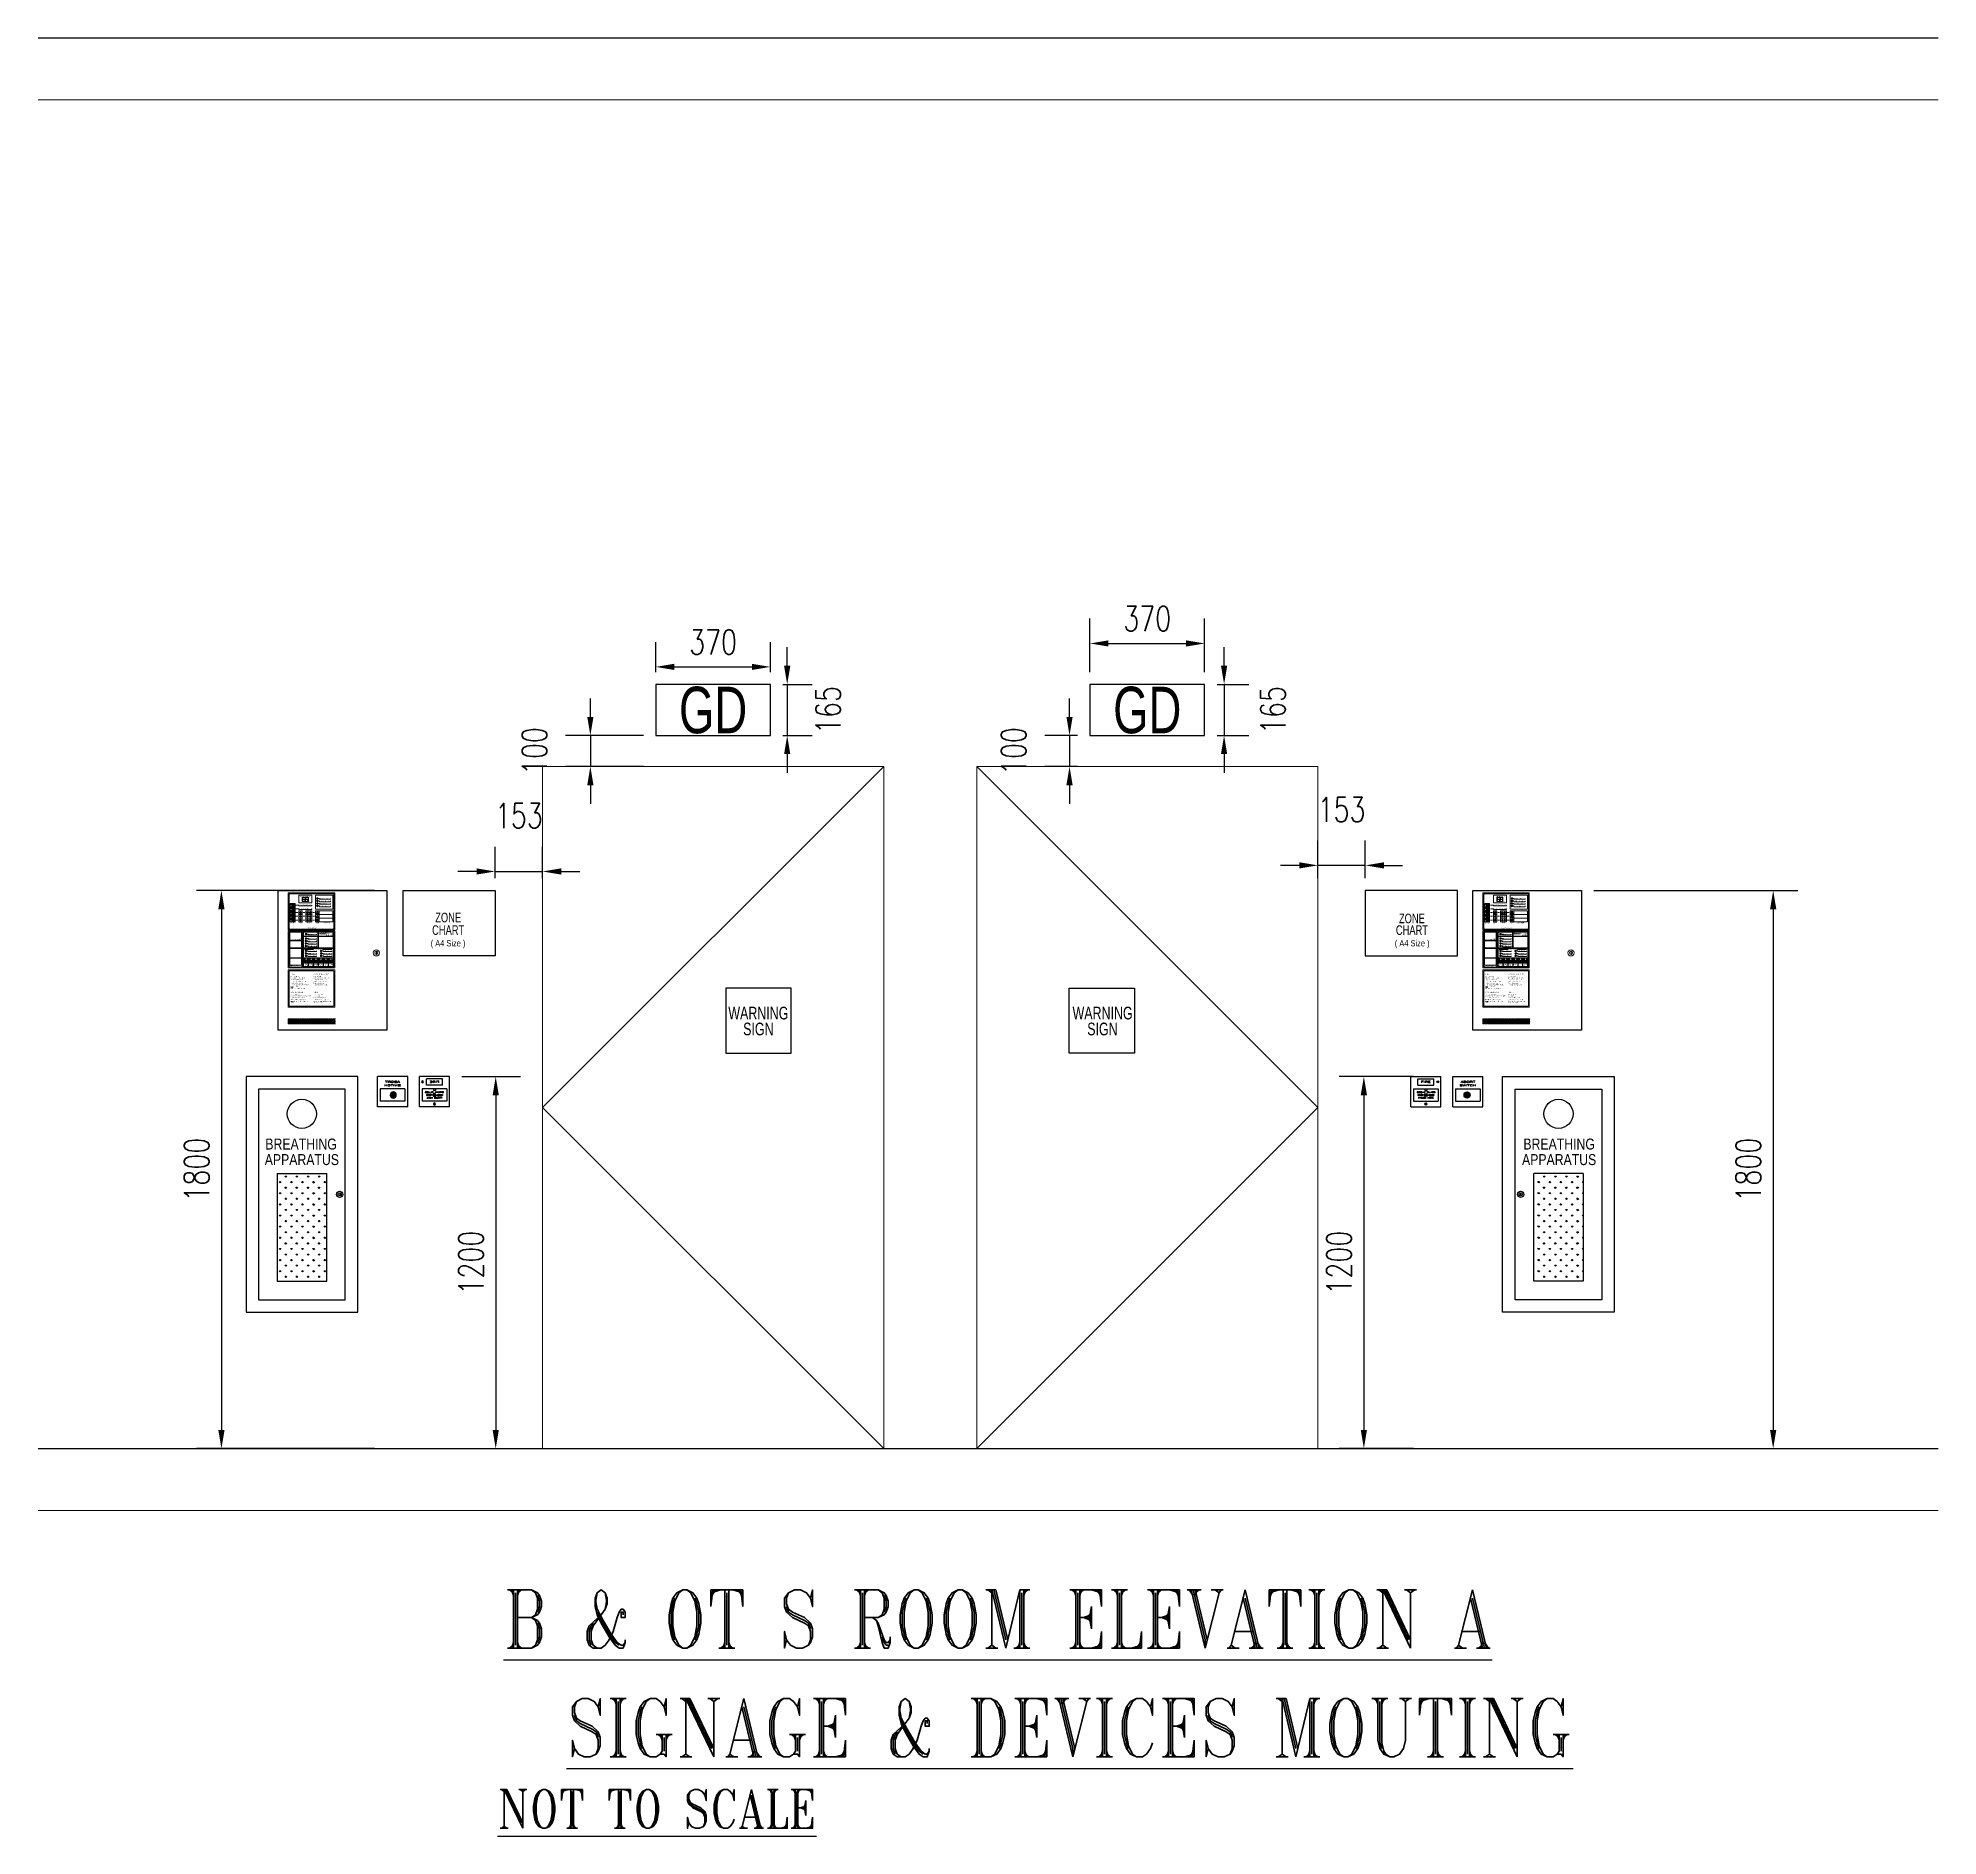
# Model space of a CAD drawing. Header units: millimetres. Extents: x -20146070 to 165023, y -3349561 to 35447.
# Drawn here: x -426663 to -420536, y -24282 to -18483 of the extents above; entities that cross this region are included whole.
import ezdxf
from ezdxf import colors
from ezdxf.entities.mleader import LeaderData, LeaderLine
from ezdxf.enums import TextEntityAlignment as Align
from ezdxf.math import Vec2, Vec3

# ---------------------------------------------------------------- set-up
doc = ezdxf.new("R2010")
doc.units = ezdxf.units.MM
doc.header["$LTSCALE"] = 50
doc.header["$PDMODE"] = 35
doc.linetypes.add('CONTINOUS', pattern=[0])
doc.linetypes.add('DASHED2', pattern=[0.375, 0.25, -0.125])
doc.layers.get('Defpoints').update_dxf_attribs({"color": 8, "lineweight": 9})
for name, color, linetype in [('ASPL- F-ALARM-DEVICES', 1, 'Continuous'), ('ASPL- FM200-TEXT', 7, 'Continuous'), ('EQUIP', 8, 'Continuous'), ('M_FIREALAM-_E-', 10, 'Continuous'), ('NW_GRID LINE', 8, 'Continuous')]:
    doc.layers.add(name, color=color, linetype=linetype)
doc.layers.add('NW_BEAM AND COLUMN', color=134, linetype='Continuous', lineweight=5)
doc.styles.add('A25', font='arial.ttf', dxfattribs={"width": 0.8, "height": 2.5})
doc.styles.add('Arial', font='arial.ttf', dxfattribs={"width": 0.8, "height": 450})
doc.styles.add('DIM', font='romans.shx', dxfattribs={"width": 0.75})
doc.styles.add('RomanS', font='romans__.ttf', dxfattribs={"width": 0.75, "height": 40})
doc.styles.add('ROMANT', font='romant')
doc.styles.add('STYLE1', font='romans.shx', dxfattribs={"width": 0.8})
doc.styles.add('STYLE2', font='arial.ttf', dxfattribs={"width": 0.8})
doc.styles.add('STYLE2ITALIC', font='ariali.ttf', dxfattribs={"height": 3})
doc.styles.add('STYLE3', font='times.ttf')
doc.styles.add('style4', font='arial.ttf', dxfattribs={"width": 0.8, "height": 3})
doc.dimstyles.new('DIM40', dxfattribs={"dimscale": 40, "dimtxt": 2, "dimasz": 3, "dimexe": 2, "dimexo": 1, "dimgap": 1, "dimtad": 1, "dimdec": 0, "dimzin": 0, "dimdsep": 46, "dimtxsty": 'DIM', "dimcen": 0, "dimdle": 2, "dimclrd": 9, "dimclre": 9, "dimclrt": 4, "dimadec": 0, "dimazin": 0, "dimtfac": 1, "dimtdec": 0, "dimtmove": 2, "dimatfit": 3, "dimfxl": 1, "dimtolj": 1, "dimtzin": 0, "dimarcsym": 0})

# ---------------------------------------------------------------- blocks, each defined once
blk = doc.blocks.new('NOVEC PANEL')
at = {"lineweight": 5}
h = blk.add_hatch(dxfattribs=at)
h.set_pattern_fill('ANSI37', color=0, scale=5, style=0)
h.set_pattern_definition([(45, (-36.7706, -299.95297), (-0.4419417, 0.4419417), []), (135, (-36.7706, -299.95297), (-0.4419417, -0.4419417), [])])
edge = h.paths.add_edge_path()
edge.add_arc((40.9, -44.5), 1.85, 0, 360)
h = blk.add_hatch(dxfattribs=at)
h.set_pattern_fill('ANSI37', color=0, scale=5, style=0)
h.set_pattern_definition([(45, (-36.7706, -311.95297), (-0.4419417, 0.4419417), []), (135, (-36.7706, -311.95297), (-0.4419417, -0.4419417), [])])
edge = h.paths.add_edge_path()
edge.add_arc((40.9, -56.5), 1.85, 0, 360)
h = blk.add_hatch(dxfattribs=at)
h.set_pattern_fill('DOTS', color=0, scale=10, style=0)
h.set_pattern_definition([(360, (-36.7706, -302.45297), (0.3125, 0.625), [0, -0.625])])
edge = h.paths.add_edge_path()
edge.add_arc((48.6, -47), 3.5, 0, 360)
h = blk.add_hatch(dxfattribs=at)
h.set_pattern_fill('DOTS', color=0, scale=10, style=0)
h.set_pattern_definition([(360, (-36.7706, -314.45297), (0.3125, 0.625), [0, -0.625])])
edge = h.paths.add_edge_path()
edge.add_arc((48.6, -59), 3.5, 0, 360)
h = blk.add_hatch(dxfattribs=at)
h.set_pattern_fill('NET3', color=0, scale=8, style=0)
h.set_pattern_definition([(360, (101.1085, -33.3516), (7e-16, 1), []), (60, (101.1085, -33.3516), (-0.866025, 0.5), []), (120, (101.1085, -33.3516), (-0.866025, -0.5), [])])
edge = h.paths.add_edge_path()
edge.add_arc((126.1, -25.5), 2.4, 0, 360)
h = blk.add_hatch(dxfattribs=at)
h.set_pattern_fill('NET3', color=0, scale=8, style=0)
h.set_pattern_definition([(360, (101.1085, -41.3516), (7e-16, 1), []), (60, (101.1085, -41.3516), (-0.866025, 0.5), []), (120, (101.1085, -41.3516), (-0.866025, -0.5), [])])
edge = h.paths.add_edge_path()
edge.add_arc((126.1, -33.5), 2.4, 0, 360)
h = blk.add_hatch(dxfattribs=at)
h.set_pattern_fill('NET3', color=0, scale=8, style=0)
h.set_pattern_definition([(360, (101.1085, -49.3516), (7e-16, 1), []), (60, (101.1085, -49.3516), (-0.866025, 0.5), []), (120, (101.1085, -49.3516), (-0.866025, -0.5), [])])
edge = h.paths.add_edge_path()
edge.add_arc((126.1, -41.5), 2.4, 0, 360)
h = blk.add_hatch(dxfattribs=at)
h.set_pattern_fill('NET3', color=0, scale=8, style=0)
h.set_pattern_definition([(360, (101.1085, -57.3516), (7e-16, 1), []), (60, (101.1085, -57.3516), (-0.866025, 0.5), []), (120, (101.1085, -57.3516), (-0.866025, -0.5), [])])
edge = h.paths.add_edge_path()
edge.add_arc((126.1, -49.5), 2.4, 0, 360)
h = blk.add_hatch(dxfattribs=at)
h.set_pattern_fill('ANSI37', color=0, scale=5, style=0)
h.set_pattern_definition([(45, (-36.7706, -323.95297), (-0.4419417, 0.4419417), []), (135, (-36.7706, -323.95297), (-0.4419417, -0.4419417), [])])
edge = h.paths.add_edge_path()
edge.add_arc((40.9, -68.5), 1.85, 0, 360)
h = blk.add_hatch(dxfattribs=at)
h.set_pattern_fill('ANSI37', color=0, scale=5, style=0)
h.set_pattern_definition([(45, (-36.7706, -335.95297), (-0.4419417, 0.4419417), []), (135, (-36.7706, -335.95297), (-0.4419417, -0.4419417), [])])
edge = h.paths.add_edge_path()
edge.add_arc((40.9, -80.5), 1.85, 0, 360)
h = blk.add_hatch(dxfattribs=at)
h.set_pattern_fill('ANSI37', color=0, scale=5, style=0)
h.set_pattern_definition([(45, (-36.7706, -347.95297), (-0.4419417, 0.4419417), []), (135, (-36.7706, -347.95297), (-0.4419417, -0.4419417), [])])
edge = h.paths.add_edge_path()
edge.add_arc((40.9, -92.5), 1.85, 0, 360)
h = blk.add_hatch(dxfattribs=at)
h.set_pattern_fill('DOTS', color=0, scale=10, style=0)
h.set_pattern_definition([(360, (-36.7706, -326.45297), (0.3125, 0.625), [0, -0.625])])
edge = h.paths.add_edge_path()
edge.add_arc((48.6, -71), 3.5, 0, 360)
h = blk.add_hatch(dxfattribs=at)
h.set_pattern_fill('DOTS', color=0, scale=10, style=0)
h.set_pattern_definition([(360, (-36.7706, -338.45297), (0.3125, 0.625), [0, -0.625])])
edge = h.paths.add_edge_path()
edge.add_arc((48.6, -83), 3.5, 0, 360)
h = blk.add_hatch(dxfattribs=at)
h.set_pattern_fill('DOTS', color=0, scale=10, style=0)
h.set_pattern_definition([(360, (-36.7706, -350.45297), (0.3125, 0.625), [0, -0.625])])
edge = h.paths.add_edge_path()
edge.add_arc((48.6, -95), 3.5, 0, 360)
h = blk.add_hatch(dxfattribs=at)
h.set_pattern_fill('NET3', color=0, scale=8, style=0)
h.set_pattern_definition([(360, (46.6085, -78.8516), (7e-16, 1), []), (60, (46.6085, -78.8516), (-0.866025, 0.5), []), (120, (46.6085, -78.8516), (-0.866025, -0.5), [])])
edge = h.paths.add_edge_path()
edge.add_arc((71.6, -71), 2.4, 0, 360)
h = blk.add_hatch(dxfattribs=at)
h.set_pattern_fill('NET3', color=0, scale=8, style=0)
h.set_pattern_definition([(360, (46.6085, -90.8516), (7e-16, 1), []), (60, (46.6085, -90.8516), (-0.866025, 0.5), []), (120, (46.6085, -90.8516), (-0.866025, -0.5), [])])
edge = h.paths.add_edge_path()
edge.add_arc((71.6, -83), 2.4, 0, 360)
h = blk.add_hatch(dxfattribs=at)
h.set_pattern_fill('NET3', color=0, scale=8, style=0)
h.set_pattern_definition([(360, (46.6085, -102.8516), (7e-16, 1), []), (60, (46.6085, -102.8516), (-0.866025, 0.5), []), (120, (46.6085, -102.8516), (-0.866025, -0.5), [])])
edge = h.paths.add_edge_path()
edge.add_arc((71.6, -95), 2.4, 0, 360)
h = blk.add_hatch(dxfattribs=at)
h.set_pattern_fill('NET3', color=0, scale=8, style=0)
h.set_pattern_definition([(360, (69.6085, -78.8516), (7e-16, 1), []), (60, (69.6085, -78.8516), (-0.866025, 0.5), []), (120, (69.6085, -78.8516), (-0.866025, -0.5), [])])
edge = h.paths.add_edge_path()
edge.add_arc((94.6, -71), 2.4, 0, 360)
h = blk.add_hatch(dxfattribs=at)
h.set_pattern_fill('NET3', color=0, scale=8, style=0)
h.set_pattern_definition([(360, (69.6085, -90.8516), (7e-16, 1), []), (60, (69.6085, -90.8516), (-0.866025, 0.5), []), (120, (69.6085, -90.8516), (-0.866025, -0.5), [])])
edge = h.paths.add_edge_path()
edge.add_arc((94.6, -83), 2.4, 0, 360)
h = blk.add_hatch(dxfattribs=at)
h.set_pattern_fill('NET3', color=0, scale=8, style=0)
h.set_pattern_definition([(360, (69.6085, -102.8516), (7e-16, 1), []), (60, (69.6085, -102.8516), (-0.866025, 0.5), []), (120, (69.6085, -102.8516), (-0.866025, -0.5), [])])
edge = h.paths.add_edge_path()
edge.add_arc((94.6, -95), 2.4, 0, 360)
h = blk.add_hatch(dxfattribs=at)
h.set_pattern_fill('NET3', color=0, scale=8, style=0)
h.set_pattern_definition([(360, (77.6085, -78.8516), (7e-16, 1), []), (60, (77.6085, -78.8516), (-0.866025, 0.5), []), (120, (77.6085, -78.8516), (-0.866025, -0.5), [])])
edge = h.paths.add_edge_path()
edge.add_arc((102.6, -71), 2.4, 0, 360)
h = blk.add_hatch(dxfattribs=at)
h.set_pattern_fill('NET3', color=0, scale=8, style=0)
h.set_pattern_definition([(360, (77.6085, -90.8516), (7e-16, 1), []), (60, (77.6085, -90.8516), (-0.866025, 0.5), []), (120, (77.6085, -90.8516), (-0.866025, -0.5), [])])
edge = h.paths.add_edge_path()
edge.add_arc((102.6, -83), 2.4, 0, 360)
h = blk.add_hatch(dxfattribs=at)
h.set_pattern_fill('NET3', color=0, scale=8, style=0)
h.set_pattern_definition([(360, (77.6085, -102.8516), (7e-16, 1), []), (60, (77.6085, -102.8516), (-0.866025, 0.5), []), (120, (77.6085, -102.8516), (-0.866025, -0.5), [])])
edge = h.paths.add_edge_path()
edge.add_arc((102.6, -95), 2.4, 0, 360)
h = blk.add_hatch(dxfattribs=at)
h.set_pattern_fill('NET3', color=0, scale=8, style=0)
h.set_pattern_definition([(360, (64.1085, -148.3863), (2e-15, 1), []), (60, (64.1085, -148.3863), (-0.866025, 0.5), []), (120, (64.1085, -148.3863), (-0.866025, -0.5), [])])
edge = h.paths.add_edge_path()
edge.add_arc((89.1, -140.5), 2.4, 0, 360)
h = blk.add_hatch(dxfattribs=at)
h.set_pattern_fill('NET3', color=0, scale=8, style=0)
h.set_pattern_definition([(360, (64.1085, -162.3863), (2e-15, 1), []), (60, (64.1085, -162.3863), (-0.866025, 0.5), []), (120, (64.1085, -162.3863), (-0.866025, -0.5), [])])
edge = h.paths.add_edge_path()
edge.add_arc((89.1, -154.5), 2.4, 0, 360)
h = blk.add_hatch(dxfattribs=at)
h.set_pattern_fill('NET3', color=0, scale=8, style=0)
h.set_pattern_definition([(360, (64.1085, -170.3863), (2e-15, 1), []), (60, (64.1085, -170.3863), (-0.866025, 0.5), []), (120, (64.1085, -170.3863), (-0.866025, -0.5), [])])
edge = h.paths.add_edge_path()
edge.add_arc((89.1, -162.5), 2.4, 0, 360)
h = blk.add_hatch(dxfattribs=at)
h.set_pattern_fill('NET3', color=0, scale=8, style=0)
h.set_pattern_definition([(360, (64.1085, -178.3863), (2e-15, 1), []), (60, (64.1085, -178.3863), (-0.866025, 0.5), []), (120, (64.1085, -178.3863), (-0.866025, -0.5), [])])
edge = h.paths.add_edge_path()
edge.add_arc((89.1, -170.5), 2.4, 0, 360)
h = blk.add_hatch(dxfattribs=at)
h.set_pattern_fill('NET3', color=0, scale=8, style=0)
h.set_pattern_definition([(360, (64.1085, -186.3863), (2e-15, 1), []), (60, (64.1085, -186.3863), (-0.866025, 0.5), []), (120, (64.1085, -186.3863), (-0.866025, -0.5), [])])
edge = h.paths.add_edge_path()
edge.add_arc((89.1, -178.5), 2.4, 0, 360)
h = blk.add_hatch(dxfattribs=at)
h.set_pattern_fill('ANSI37', color=0, scale=5, style=0)
h.set_pattern_definition([(45, (6.9794, -476.9876), (-0.4419417, 0.4419417), []), (135, (6.9794, -476.9876), (-0.4419417, -0.4419417), [])])
edge = h.paths.add_edge_path()
edge.add_arc((84.6, -221.5), 1.85, 0, 360)
h = blk.add_hatch(dxfattribs=at)
h.set_pattern_fill('DOTS', color=0, scale=10, angle=90, style=0)
h.set_pattern_definition([(90, (344.5947, -314.94697), (-0.625, 0.3125), [0, -0.625])])
edge = h.paths.add_edge_path()
edge.add_arc((89.1, -229.5), 3.5, 0, 360)
h = blk.add_hatch(dxfattribs=at)
h.set_pattern_fill('NET3', color=0, scale=8, style=0)
h.set_pattern_definition([(360, (64.1085, -202.3863), (2e-15, 1), []), (60, (64.1085, -202.3863), (-0.866025, 0.5), []), (120, (64.1085, -202.3863), (-0.866025, -0.5), [])])
edge = h.paths.add_edge_path()
edge.add_arc((89.1, -194.5), 2.4, 0, 360)
h = blk.add_hatch(dxfattribs=at)
h.set_pattern_fill('NET3', color=0, scale=8, style=0)
h.set_pattern_definition([(360, (64.1085, -210.3863), (2e-15, 1), []), (60, (64.1085, -210.3863), (-0.866025, 0.5), []), (120, (64.1085, -210.3863), (-0.866025, -0.5), [])])
edge = h.paths.add_edge_path()
edge.add_arc((89.1, -202.5), 2.4, 0, 360)
h = blk.add_hatch(dxfattribs=at)
h.set_pattern_fill('NET3', color=0, scale=8, style=0)
h.set_pattern_definition([(360, (64.1085, -218.3863), (2e-15, 1), []), (60, (64.1085, -218.3863), (-0.866025, 0.5), []), (120, (64.1085, -218.3863), (-0.866025, -0.5), [])])
edge = h.paths.add_edge_path()
edge.add_arc((89.1, -210.5), 2.4, 0, 360)
h = blk.add_hatch(dxfattribs=at)
h.set_pattern_fill('ANSI37', color=0, scale=5, style=0)
h.set_pattern_definition([(45, (22.9794, -476.9876), (-0.4419417, 0.4419417), []), (135, (22.9794, -476.9876), (-0.4419417, -0.4419417), [])])
edge = h.paths.add_edge_path()
edge.add_arc((100.6, -221.5), 1.85, 0, 360)
h = blk.add_hatch(dxfattribs=at)
h.set_pattern_fill('DOTS', color=0, scale=10, angle=90, style=0)
h.set_pattern_definition([(90, (360.5947, -314.94697), (-0.625, 0.3125), [0, -0.625])])
edge = h.paths.add_edge_path()
edge.add_arc((105.1, -229.5), 3.5, 0, 360)
h = blk.add_hatch(dxfattribs=at)
h.set_pattern_fill('ANSI37', color=0, scale=5, style=0)
h.set_pattern_definition([(45, (38.9794, -476.9876), (-0.4419417, 0.4419417), []), (135, (38.9794, -476.9876), (-0.4419417, -0.4419417), [])])
edge = h.paths.add_edge_path()
edge.add_arc((116.6, -221.5), 1.85, 0, 360)
h = blk.add_hatch(dxfattribs=at)
h.set_pattern_fill('DOTS', color=0, scale=10, angle=90, style=0)
h.set_pattern_definition([(90, (376.5947, -314.94697), (-0.625, 0.3125), [0, -0.625])])
edge = h.paths.add_edge_path()
edge.add_arc((121.1, -229.5), 3.5, 0, 360)
h = blk.add_hatch(dxfattribs=at)
h.set_pattern_fill('ANSI37', color=0, scale=5, style=0)
h.set_pattern_definition([(45, (54.9794, -476.9876), (-0.4419417, 0.4419417), []), (135, (54.9794, -476.9876), (-0.4419417, -0.4419417), [])])
edge = h.paths.add_edge_path()
edge.add_arc((132.6, -221.5), 1.85, 0, 360)
h = blk.add_hatch(dxfattribs=at)
h.set_pattern_fill('DOTS', color=0, scale=10, angle=90, style=0)
h.set_pattern_definition([(90, (392.5947, -314.94697), (-0.625, 0.3125), [0, -0.625])])
edge = h.paths.add_edge_path()
edge.add_arc((137.1, -229.5), 3.5, 0, 360)
h = blk.add_hatch(dxfattribs=at)
h.set_pattern_fill('NET3', color=0, scale=8, style=0)
h.set_pattern_definition([(360, (113.1085, -202.3863), (2e-15, 1), []), (60, (113.1085, -202.3863), (-0.866025, 0.5), []), (120, (113.1085, -202.3863), (-0.866025, -0.5), [])])
edge = h.paths.add_edge_path()
edge.add_arc((138.1, -194.5), 2.4, 0, 360)
h = blk.add_hatch(dxfattribs=at)
h.set_pattern_fill('NET3', color=0, scale=8, style=0)
h.set_pattern_definition([(360, (113.1085, -210.3863), (2e-15, 1), []), (60, (113.1085, -210.3863), (-0.866025, 0.5), []), (120, (113.1085, -210.3863), (-0.866025, -0.5), [])])
edge = h.paths.add_edge_path()
edge.add_arc((138.1, -202.5), 2.4, 0, 360)
h = blk.add_hatch(dxfattribs=at)
h.set_pattern_fill('NET3', color=0, scale=8, style=0)
h.set_pattern_definition([(360, (113.1085, -218.3863), (2e-15, 1), []), (60, (113.1085, -218.3863), (-0.866025, 0.5), []), (120, (113.1085, -218.3863), (-0.866025, -0.5), [])])
edge = h.paths.add_edge_path()
edge.add_arc((138.1, -210.5), 2.4, 0, 360)
h = blk.add_hatch(dxfattribs=at)
h.set_pattern_fill('ANSI37', color=0, scale=5, style=0)
h.set_pattern_definition([(45, (70.9794, -476.9876), (-0.4419417, 0.4419417), []), (135, (70.9794, -476.9876), (-0.4419417, -0.4419417), [])])
edge = h.paths.add_edge_path()
edge.add_arc((148.6, -221.5), 1.85, 0, 360)
h = blk.add_hatch(dxfattribs=at)
h.set_pattern_fill('DOTS', color=0, scale=10, angle=90, style=0)
h.set_pattern_definition([(90, (408.5947, -314.94697), (-0.625, 0.3125), [0, -0.625])])
edge = h.paths.add_edge_path()
edge.add_arc((153.1, -229.5), 3.5, 0, 360)
h = blk.add_hatch(dxfattribs=at)
h.set_pattern_fill('ANSI37', color=0, scale=5, style=0)
h.set_pattern_definition([(45, (86.9794, -476.9876), (-0.4419417, 0.4419417), []), (135, (86.9794, -476.9876), (-0.4419417, -0.4419417), [])])
edge = h.paths.add_edge_path()
edge.add_arc((164.6, -221.5), 1.85, 0, 360)
h = blk.add_hatch(dxfattribs=at)
h.set_pattern_fill('DOTS', color=0, scale=10, angle=90, style=0)
h.set_pattern_definition([(90, (424.5947, -314.94697), (-0.625, 0.3125), [0, -0.625])])
edge = h.paths.add_edge_path()
edge.add_arc((169.1, -229.5), 3.5, 0, 360)
at = {"color": 0, "lineweight": 5}
for p, q in [((32.1, -7), (32.1, -127)), ((32.1, -7), (182.1, -7)), ((43.6, -42), (43.6, -52)), ((43.6, -42), (53.6, -42)), ((43.6, -52), (53.6, -52)), ((43.6, -54), (53.6, -54)), ((43.6, -54), (43.6, -64)), ((53.6, -42), (53.6, -52)), ((53.6, -54), (53.6, -64)), ((57.1, -47), (65.6, -47)), ((57.1, -59), (65.6, -59)), ((66.1, -47.5), (66.1, -49)), ((66.1, -59.5), (66.1, -61)), ((66.6, -49.5), (107.6, -49.5)), ((77.1, -21.5), (97.1, -21.5)), ((77.1, -21.5), (77.1, -35.5)), ((77.1, -35.5), (97.1, -35.5)), ((79.5, -29.2), (78.9, -34)), ((79.7, -27.6), (80.3, -22.8)), ((79.7, -34.9), (84.5, -34.9)), ((80.5, -28.5), (85.3, -28.5)), ((81.1, -22.1), (85.9, -22.1)), ((85.9, -29.4), (85.3, -34.2)), ((86.1, -27.8), (86.7, -23)), ((88.9, -29.2), (88.3, -34)), ((89.1, -27.6), (89.7, -22.8)), ((89.1, -34.9), (93.9, -34.9)), ((89.9, -28.5), (94.7, -28.5)), ((90.5, -22.1), (95.3, -22.1)), ((95.3, -29.4), (94.7, -34.2)), ((95.5, -27.8), (96.1, -23)), ((97.1, -21.5), (97.1, -35.5)), ((108.1, -47), (108.1, -49)), ((108.1, -59), (108.1, -61)), ((129.5, -25.5), (132, -25.5)), ((129.5, -33.5), (132, -33.5)), ((129.5, -41.5), (132, -41.5)), ((129.5, -49.5), (132, -49.5)), ((132.5, -26), (132.5, -27.5)), ((132.5, -34), (132.5, -35.5)), ((132.5, -42), (132.5, -43.5)), ((132.5, -50), (132.5, -51.5)), ((133, -28), (168, -28)), ((133, -36), (168, -36)), ((133, -44), (168, -44)), ((133, -52), (168, -52)), ((168.5, -25.5), (168.5, -27.5)), ((168.5, -33.5), (168.5, -35.5)), ((168.5, -41.5), (168.5, -43.5)), ((168.5, -49.5), (168.5, -51.5)), ((182.1, -127), (182.1, -7)), ((43.6, -64), (53.6, -64)), ((43.6, -66), (53.6, -66)), ((43.6, -66), (43.6, -76)), ((43.6, -76), (53.6, -76)), ((43.6, -78), (53.6, -78)), ((43.6, -78), (43.6, -88)), ((43.6, -88), (53.6, -88)), ((43.6, -90), (53.6, -90)), ((43.6, -90), (43.6, -100)), ((43.6, -100), (53.6, -100)), ((53.6, -66), (53.6, -76)), ((53.6, -78), (53.6, -88)), ((53.6, -90), (53.6, -100)), ((57.1, -71), (63.1, -71)), ((57.1, -83), (63.1, -83)), ((57.1, -95), (63.1, -95)), ((66.6, -61.5), (107.6, -61.5)), ((80.1, -71), (86.1, -71)), ((80.1, -83), (86.1, -83)), ((80.1, -95), (86.1, -95)), ((111.1, -71), (117.1, -71)), ((111.1, -83), (117.1, -83)), ((111.1, -95), (117.1, -95)), ((32.1, -127), (182.1, -127)), ((32.1, -129.5), (32.1, -249.5)), ((182.1, -129.5), (32.1, -129.5)), ((92.5, -140.5), (95, -140.5)), ((92.5, -154.5), (95, -154.5)), ((92.5, -162.5), (95, -162.5)), ((92.5, -170.5), (95, -170.5)), ((92.5, -178.5), (95, -178.5)), ((95.5, -141), (95.5, -142.5)), ((95.5, -155), (95.5, -156.5)), ((95.5, -163), (95.5, -164.5)), ((95.5, -171), (95.5, -172.5)), ((95.5, -179), (95.5, -180.5)), ((96, -143), (123, -143)), ((96, -157), (123, -157)), ((96, -165), (123, -165)), ((96, -173), (123, -173)), ((96, -181), (123, -181)), ((123.5, -140.5), (123.5, -142.5)), ((123.5, -154.5), (123.5, -156.5)), ((123.5, -162.5), (123.5, -164.5)), ((123.5, -170.5), (123.5, -172.5)), ((123.5, -178.5), (123.5, -180.5)), ((132.5, -139.3), (152.8, -139.3)), ((182.1, -249.5), (182.1, -129.5)), ((81.6, -219), (81.6, -244)), ((96.1, -218.5), (82.1, -218.5)), ((96.1, -244.5), (82.1, -244.5)), ((84.1, -234.5), (84.1, -224.5)), ((84.1, -224.5), (94.1, -224.5)), ((84.1, -234.5), (94.1, -234.5)), ((85.1, -190.1), (114.1, -190.1)), ((92.5, -194.5), (95, -194.5)), ((92.5, -202.5), (95, -202.5)), ((92.5, -210.5), (95, -210.5)), ((94.1, -234.5), (94.1, -224.5)), ((95.5, -195), (95.5, -196.5)), ((95.5, -203), (95.5, -204.5)), ((95.5, -211), (95.5, -212.5)), ((96, -197), (123, -197)), ((96, -205), (123, -205)), ((96, -213), (123, -213)), ((96.6, -244), (96.6, -219)), ((97.6, -219), (97.6, -244)), ((112.1, -218.5), (98.1, -218.5)), ((112.1, -244.5), (98.1, -244.5)), ((100.1, -234.5), (100.1, -224.5)), ((100.1, -224.5), (110.1, -224.5)), ((100.1, -234.5), (110.1, -234.5)), ((110.1, -234.5), (110.1, -224.5)), ((112.6, -244), (112.6, -219)), ((113.6, -219), (113.6, -244)), ((128.1, -218.5), (114.1, -218.5)), ((128.1, -244.5), (114.1, -244.5)), ((116.1, -234.5), (116.1, -224.5)), ((116.1, -224.5), (126.1, -224.5)), ((116.1, -234.5), (126.1, -234.5)), ((123.5, -194.5), (123.5, -196.5)), ((123.5, -202.5), (123.5, -204.5)), ((123.5, -210.5), (123.5, -212.5)), ((126.1, -234.5), (126.1, -224.5)), ((128.6, -244), (128.6, -219)), ((129.6, -219), (129.6, -244)), ((144.1, -218.5), (130.1, -218.5)), ((144.1, -244.5), (130.1, -244.5)), ((132.1, -234.5), (132.1, -224.5)), ((132.1, -224.5), (142.1, -224.5)), ((132.1, -234.5), (142.1, -234.5)), ((141.5, -194.5), (144, -194.5)), ((141.5, -202.5), (144, -202.5)), ((141.5, -210.5), (144, -210.5)), ((142.1, -234.5), (142.1, -224.5)), ((144.1, -190.1), (173.1, -190.1)), ((144.5, -195), (144.5, -196.5)), ((144.5, -203), (144.5, -204.5)), ((144.5, -211), (144.5, -212.5)), ((144.6, -244), (144.6, -219)), ((145, -197), (172, -197)), ((145, -205), (172, -205)), ((145, -213), (172, -213)), ((145.6, -219), (145.6, -244)), ((160.1, -218.5), (146.1, -218.5)), ((160.1, -244.5), (146.1, -244.5)), ((148.1, -234.5), (148.1, -224.5)), ((148.1, -224.5), (158.1, -224.5)), ((148.1, -234.5), (158.1, -234.5)), ((158.1, -234.5), (158.1, -224.5)), ((160.6, -244), (160.6, -219)), ((161.6, -219), (161.6, -244)), ((176.1, -218.5), (162.1, -218.5)), ((176.1, -244.5), (162.1, -244.5)), ((164.1, -234.5), (164.1, -224.5)), ((164.1, -224.5), (174.1, -224.5)), ((164.1, -234.5), (174.1, -234.5)), ((172.5, -194.5), (172.5, -196.5)), ((172.5, -202.5), (172.5, -204.5)), ((172.5, -210.5), (172.5, -212.5)), ((174.1, -234.5), (174.1, -224.5)), ((176.6, -244), (176.6, -219)), ((182.1, -249.5), (32.1, -249.5)), ((32.1, -255.8), (32.1, -375.8)), ((32.1, -255.8), (32.1, -375.8)), ((32.1, -255.8), (182.1, -255.8)), ((182.1, -375.8), (182.1, -255.8)), ((182.1, -255.8), (182.1, -375.8)), ((40.4, -311.8), (48.5, -311.8)), ((41.6, -358.9), (49.6, -358.9)), ((32.1, -375.8), (182.1, -375.8))]:
    blk.add_line(p, q, dxfattribs=at)
at = {"linetype": 'DASHED2', "lineweight": 5, "ltscale": 5}
for p, q in [((31.7, -414.5), (31.7, -420.8)), ((31.7, -423.3), (31.7, -429.5)), ((32.9, -414.5), (32.9, -420.8)), ((32.9, -423.3), (32.9, -429.5)), ((34.2, -414.5), (34.2, -420.8)), ((34.2, -423.3), (34.2, -429.5)), ((35.4, -414.5), (35.4, -420.8)), ((35.4, -423.3), (35.4, -429.5)), ((36.7, -414.5), (36.7, -420.8)), ((36.7, -423.3), (36.7, -429.5)), ((37.9, -414.5), (37.9, -420.8)), ((37.9, -423.3), (37.9, -429.5)), ((39.2, -414.5), (39.2, -420.8)), ((39.2, -423.3), (39.2, -429.5)), ((40.4, -414.5), (40.4, -420.8)), ((40.4, -423.3), (40.4, -429.5)), ((41.7, -414.5), (41.7, -420.8)), ((41.7, -423.3), (41.7, -429.5)), ((42.9, -414.5), (42.9, -420.8)), ((42.9, -423.3), (42.9, -429.5)), ((44.2, -414.5), (44.2, -420.8)), ((44.2, -423.3), (44.2, -429.5)), ((45.4, -414.5), (45.4, -420.8)), ((45.4, -423.3), (45.4, -429.5)), ((46.7, -414.5), (46.7, -420.8)), ((46.7, -423.3), (46.7, -429.5)), ((47.9, -414.5), (47.9, -420.8)), ((47.9, -423.3), (47.9, -429.5)), ((49.2, -414.5), (49.2, -420.8)), ((49.2, -423.3), (49.2, -429.5)), ((50.4, -414.5), (50.4, -420.8)), ((50.4, -423.3), (50.4, -429.5)), ((51.7, -414.5), (51.7, -420.8)), ((51.7, -423.3), (51.7, -429.5)), ((52.9, -414.5), (52.9, -420.8)), ((52.9, -423.3), (52.9, -429.5)), ((54.2, -414.5), (54.2, -420.8)), ((54.2, -423.3), (54.2, -429.5)), ((55.4, -414.5), (55.4, -420.8)), ((55.4, -423.3), (55.4, -429.5)), ((56.7, -414.5), (56.7, -420.8)), ((56.7, -423.3), (56.7, -429.5)), ((57.9, -414.5), (57.9, -420.8)), ((57.9, -423.3), (57.9, -429.5)), ((59.2, -414.5), (59.2, -420.8)), ((59.2, -423.3), (59.2, -429.5)), ((60.4, -414.5), (60.4, -420.8)), ((61.7, -414.5), (61.7, -420.8)), ((62.9, -423.3), (62.9, -429.5)), ((64.2, -414.5), (64.2, -420.8)), ((64.2, -423.3), (64.2, -429.5)), ((65.4, -414.5), (65.4, -420.8)), ((65.4, -423.3), (65.4, -429.5)), ((66.7, -414.5), (66.7, -420.8)), ((69.2, -414.5), (69.2, -420.8)), ((69.2, -423.3), (69.2, -429.5)), ((70.4, -423.3), (70.4, -429.5)), ((71.7, -423.3), (71.7, -429.5)), ((74.2, -414.5), (74.2, -420.8)), ((74.2, -423.3), (74.2, -429.5)), ((76.7, -414.5), (76.7, -420.8)), ((77.9, -414.5), (77.9, -420.8)), ((77.9, -423.3), (77.9, -429.5)), ((79.2, -414.5), (79.2, -420.8)), ((79.2, -423.3), (79.2, -429.5)), ((80.4, -414.5), (80.4, -420.8)), ((80.4, -423.3), (80.4, -429.5)), ((81.7, -414.5), (81.7, -420.8)), ((82.9, -414.5), (82.9, -420.8)), ((82.9, -423.3), (82.9, -429.5)), ((84.2, -414.5), (84.2, -420.8)), ((85.4, -414.5), (85.4, -420.8)), ((86.7, -414.5), (86.7, -420.8)), ((86.7, -423.3), (86.7, -429.5)), ((87.9, -414.5), (87.9, -420.8)), ((87.9, -423.3), (87.9, -429.5)), ((89.2, -414.5), (89.2, -420.8)), ((89.2, -414.5), (89.2, -420.8)), ((89.2, -423.3), (89.2, -429.5)), ((89.2, -423.3), (89.2, -429.5)), ((90.4, -414.5), (90.4, -420.8)), ((90.4, -423.3), (90.4, -429.5)), ((90.4, -423.3), (90.4, -429.5)), ((91.7, -414.5), (91.7, -420.8)), ((91.7, -423.3), (91.7, -429.5)), ((92.9, -414.5), (92.9, -420.8)), ((92.9, -423.3), (92.9, -429.5)), ((92.9, -423.3), (92.9, -429.5)), ((94.2, -414.5), (94.2, -420.8)), ((94.2, -414.5), (94.2, -420.8)), ((94.2, -423.3), (94.2, -429.5)), ((95.4, -414.5), (95.4, -420.8)), ((95.4, -423.3), (95.4, -429.5)), ((95.4, -423.3), (95.4, -429.5)), ((96.7, -414.5), (96.7, -420.8)), ((96.7, -414.5), (96.7, -420.8)), ((96.7, -423.3), (96.7, -429.5)), ((97.9, -414.5), (97.9, -420.8)), ((97.9, -414.5), (97.9, -420.8)), ((97.9, -423.3), (97.9, -429.5)), ((97.9, -423.3), (97.9, -429.5)), ((99.2, -414.5), (99.2, -420.8)), ((99.2, -414.5), (99.2, -420.8)), ((99.2, -423.3), (99.2, -429.5)), ((100.4, -414.5), (100.4, -420.8)), ((100.4, -423.3), (100.4, -429.5)), ((101.7, -414.5), (101.7, -420.8)), ((101.7, -423.3), (101.7, -429.5)), ((101.7, -423.3), (101.7, -429.5)), ((102.9, -414.5), (102.9, -420.8)), ((102.9, -414.5), (102.9, -420.8)), ((102.9, -423.3), (102.9, -429.5)), ((102.9, -423.3), (102.9, -429.5)), ((104.2, -414.5), (104.2, -420.8)), ((104.2, -423.3), (104.2, -429.5)), ((105.4, -414.5), (105.4, -420.8)), ((105.4, -414.5), (105.4, -420.8)), ((105.4, -423.3), (105.4, -429.5)), ((105.4, -423.3), (105.4, -429.5)), ((106.7, -414.5), (106.7, -420.8)), ((106.7, -414.5), (106.7, -420.8)), ((106.7, -423.3), (106.7, -429.5)), ((107.9, -414.5), (107.9, -420.8)), ((107.9, -414.5), (107.9, -420.8)), ((107.9, -423.3), (107.9, -429.5)), ((109.2, -414.5), (109.2, -420.8)), ((109.2, -414.5), (109.2, -420.8)), ((109.2, -423.3), (109.2, -429.5)), ((109.2, -423.3), (109.2, -429.5)), ((110.4, -414.5), (110.4, -420.8)), ((110.4, -423.3), (110.4, -429.5)), ((110.4, -423.3), (110.4, -429.5)), ((111.7, -414.5), (111.7, -420.8)), ((111.7, -414.5), (111.7, -420.8)), ((111.7, -423.3), (111.7, -429.5)), ((111.7, -423.3), (111.7, -429.5)), ((112.9, -414.5), (112.9, -420.8)), ((112.9, -423.3), (112.9, -429.5)), ((112.9, -423.3), (112.9, -429.5)), ((114.2, -414.5), (114.2, -420.8)), ((114.2, -423.3), (114.2, -429.5)), ((115.4, -414.5), (115.4, -420.8)), ((115.4, -423.3), (115.4, -429.5)), ((116.7, -414.5), (116.7, -420.8)), ((116.7, -414.5), (116.7, -420.8)), ((116.7, -423.3), (116.7, -429.5)), ((116.7, -423.3), (116.7, -429.5)), ((117.9, -414.5), (117.9, -420.8)), ((117.9, -414.5), (117.9, -420.8)), ((117.9, -423.3), (117.9, -429.5)), ((119.2, -414.5), (119.2, -420.8)), ((119.2, -414.5), (119.2, -420.8)), ((119.2, -423.3), (119.2, -429.5)), ((120.4, -423.3), (120.4, -429.5)), ((120.4, -423.3), (120.4, -429.5)), ((121.7, -414.5), (121.7, -420.8)), ((121.7, -423.3), (121.7, -429.5)), ((121.7, -423.3), (121.7, -429.5)), ((122.9, -414.5), (122.9, -420.8)), ((122.9, -414.5), (122.9, -420.8)), ((122.9, -423.3), (122.9, -429.5)), ((124.2, -414.5), (124.2, -420.8)), ((124.2, -423.3), (124.2, -429.5)), ((126.7, -414.5), (126.7, -420.8)), ((126.7, -423.3), (126.7, -429.5)), ((127.9, -414.5), (127.9, -420.8)), ((127.9, -423.3), (127.9, -429.5)), ((129.2, -414.5), (129.2, -420.8)), ((129.2, -423.3), (129.2, -429.5)), ((129.2, -423.3), (129.2, -429.5)), ((130.4, -414.5), (130.4, -420.8)), ((130.4, -423.3), (130.4, -429.5)), ((131.7, -414.5), (131.7, -420.8)), ((131.7, -423.3), (131.7, -429.5)), ((132.9, -414.5), (132.9, -420.8)), ((132.9, -423.3), (132.9, -429.5)), ((134.2, -414.5), (134.2, -420.8)), ((135.4, -414.5), (135.4, -420.8)), ((135.4, -423.3), (135.4, -429.5)), ((136.7, -414.5), (136.7, -420.8)), ((136.7, -423.3), (136.7, -429.5)), ((137.9, -414.5), (137.9, -420.8)), ((137.9, -423.3), (137.9, -429.5)), ((139.2, -414.5), (139.2, -420.8)), ((139.2, -414.5), (139.2, -420.8)), ((139.2, -423.3), (139.2, -429.5)), ((140.4, -414.5), (140.4, -420.8)), ((140.4, -414.5), (140.4, -420.8)), ((140.4, -423.3), (140.4, -429.5)), ((140.4, -423.3), (140.4, -429.5)), ((141.7, -414.5), (141.7, -420.8)), ((141.7, -423.3), (141.7, -429.5)), ((142.9, -414.5), (142.9, -420.8)), ((144.2, -414.5), (144.2, -420.8)), ((144.2, -414.5), (144.2, -420.8)), ((144.2, -423.3), (144.2, -429.5)), ((144.2, -423.3), (144.2, -429.5)), ((145.4, -414.5), (145.4, -420.8)), ((145.4, -414.5), (145.4, -420.8)), ((145.4, -423.3), (145.4, -429.5)), ((146.7, -414.5), (146.7, -420.8)), ((146.7, -423.3), (146.7, -429.5)), ((147.9, -423.3), (147.9, -429.5)), ((147.9, -423.3), (147.9, -429.5)), ((149.2, -414.5), (149.2, -420.8)), ((149.2, -423.3), (149.2, -429.5)), ((150.4, -414.5), (150.4, -420.8)), ((150.4, -423.3), (150.4, -429.5)), ((151.7, -414.5), (151.7, -420.8)), ((151.7, -423.3), (151.7, -429.5)), ((152.9, -423.3), (152.9, -429.5)), ((152.9, -423.3), (152.9, -429.5)), ((154.2, -414.5), (154.2, -420.8)), ((155.4, -414.5), (155.4, -420.8)), ((155.4, -414.5), (155.4, -420.8)), ((155.4, -423.3), (155.4, -429.5)), ((156.7, -414.5), (156.7, -420.8)), ((156.7, -414.5), (156.7, -420.8)), ((156.7, -423.3), (156.7, -429.5)), ((159.2, -414.5), (159.2, -420.8)), ((159.2, -423.3), (159.2, -429.5)), ((159.2, -423.3), (159.2, -429.5)), ((160.4, -414.5), (160.4, -420.8)), ((160.4, -423.3), (160.4, -429.5)), ((161.7, -423.3), (161.7, -429.5)), ((162.9, -414.5), (162.9, -420.8)), ((162.9, -423.3), (162.9, -429.5)), ((162.9, -423.3), (162.9, -429.5)), ((164.2, -414.5), (164.2, -420.8)), ((164.2, -423.3), (164.2, -429.5)), ((165.4, -414.5), (165.4, -420.8)), ((165.4, -423.3), (165.4, -429.5)), ((166.7, -414.5), (166.7, -420.8)), ((166.7, -414.5), (166.7, -420.8)), ((166.7, -423.3), (166.7, -429.5)), ((166.7, -423.3), (166.7, -429.5)), ((167.9, -414.5), (167.9, -420.8)), ((167.9, -423.3), (167.9, -429.5)), ((169.2, -414.5), (169.2, -420.8)), ((169.2, -414.5), (169.2, -420.8)), ((169.2, -423.3), (169.2, -429.5)), ((169.2, -423.3), (169.2, -429.5)), ((170.4, -414.5), (170.4, -420.8)), ((170.4, -423.3), (170.4, -429.5)), ((171.7, -414.5), (171.7, -420.8)), ((172.9, -423.3), (172.9, -429.5)), ((174.2, -414.5), (174.2, -420.8)), ((174.2, -423.3), (174.2, -429.5)), ((175.4, -414.5), (175.4, -420.8)), ((175.4, -423.3), (175.4, -429.5)), ((175.4, -423.3), (175.4, -429.5)), ((176.7, -414.5), (176.7, -420.8)), ((176.7, -423.3), (176.7, -429.5)), ((177.9, -423.3), (177.9, -429.5)), ((179.2, -423.3), (179.2, -429.5)), ((180.4, -414.5), (180.4, -420.8)), ((180.4, -414.5), (180.4, -420.8)), ((181.7, -423.3), (181.7, -429.5))]:
    blk.add_line(p, q, dxfattribs=at)
at = {"lineweight": 5}
for p, q in [((60.4, -423.3), (60.4, -429.5)), ((61.7, -423.3), (61.7, -429.5)), ((62.9, -414.5), (62.9, -420.8)), ((66.7, -423.3), (66.7, -429.5)), ((67.9, -414.5), (67.9, -420.8)), ((67.9, -423.3), (67.9, -429.5)), ((70.4, -414.5), (70.4, -420.8)), ((71.7, -414.5), (71.7, -420.8)), ((72.9, -414.5), (72.9, -420.8)), ((72.9, -423.3), (72.9, -429.5)), ((75.4, -414.5), (75.4, -420.8)), ((75.4, -423.3), (75.4, -429.5)), ((76.7, -423.3), (76.7, -429.5)), ((81.7, -423.3), (81.7, -429.5)), ((84.2, -423.3), (84.2, -429.5)), ((85.4, -423.3), (85.4, -429.5)), ((90.4, -414.5), (90.4, -420.8)), ((91.7, -414.5), (91.7, -420.8)), ((91.7, -423.3), (91.7, -429.5)), ((92.9, -414.5), (92.9, -420.8)), ((94.2, -423.3), (94.2, -429.5)), ((95.4, -414.5), (95.4, -420.8)), ((96.7, -423.3), (96.7, -429.5)), ((99.2, -423.3), (99.2, -429.5)), ((100.4, -414.5), (100.4, -420.8)), ((100.4, -423.3), (100.4, -429.5)), ((101.7, -414.5), (101.7, -420.8)), ((104.2, -414.5), (104.2, -420.8)), ((104.2, -423.3), (104.2, -429.5)), ((106.7, -423.3), (106.7, -429.5)), ((107.9, -423.3), (107.9, -429.5)), ((110.4, -414.5), (110.4, -420.8)), ((112.9, -414.5), (112.9, -420.8)), ((114.2, -414.5), (114.2, -420.8)), ((114.2, -423.3), (114.2, -429.5)), ((115.4, -414.5), (115.4, -420.8)), ((115.4, -423.3), (115.4, -429.5)), ((117.9, -423.3), (117.9, -429.5)), ((119.2, -423.3), (119.2, -429.5)), ((120.4, -414.5), (120.4, -420.8)), ((120.4, -414.5), (120.4, -420.8)), ((121.7, -414.5), (121.7, -420.8)), ((122.9, -423.3), (122.9, -429.5)), ((124.2, -414.5), (124.2, -420.8)), ((124.2, -423.3), (124.2, -429.5)), ((125.4, -414.5), (125.4, -420.8)), ((125.4, -414.5), (125.4, -420.8)), ((125.4, -423.3), (125.4, -429.5)), ((125.4, -423.3), (125.4, -429.5)), ((126.7, -414.5), (126.7, -420.8)), ((126.7, -423.3), (126.7, -429.5)), ((127.9, -414.5), (127.9, -420.8)), ((127.9, -423.3), (127.9, -429.5)), ((129.2, -414.5), (129.2, -420.8)), ((130.4, -414.5), (130.4, -420.8)), ((130.4, -423.3), (130.4, -429.5)), ((131.7, -414.5), (131.7, -420.8)), ((131.7, -423.3), (131.7, -429.5)), ((132.9, -414.5), (132.9, -420.8)), ((132.9, -423.3), (132.9, -429.5)), ((134.2, -414.5), (134.2, -420.8)), ((134.2, -423.3), (134.2, -429.5)), ((134.2, -423.3), (134.2, -429.5)), ((135.4, -414.5), (135.4, -420.8)), ((135.4, -423.3), (135.4, -429.5)), ((136.7, -414.5), (136.7, -420.8)), ((136.7, -423.3), (136.7, -429.5)), ((137.9, -414.5), (137.9, -420.8)), ((137.9, -423.3), (137.9, -429.5)), ((139.2, -423.3), (139.2, -429.5)), ((141.7, -414.5), (141.7, -420.8)), ((141.7, -423.3), (141.7, -429.5)), ((142.9, -414.5), (142.9, -420.8)), ((142.9, -423.3), (142.9, -429.5)), ((142.9, -423.3), (142.9, -429.5)), ((145.4, -423.3), (145.4, -429.5)), ((146.7, -414.5), (146.7, -420.8)), ((146.7, -423.3), (146.7, -429.5)), ((147.9, -414.5), (147.9, -420.8)), ((147.9, -414.5), (147.9, -420.8)), ((149.2, -414.5), (149.2, -420.8)), ((149.2, -423.3), (149.2, -429.5)), ((150.4, -414.5), (150.4, -420.8)), ((150.4, -423.3), (150.4, -429.5)), ((151.7, -414.5), (151.7, -420.8)), ((151.7, -423.3), (151.7, -429.5)), ((152.9, -414.5), (152.9, -420.8)), ((152.9, -414.5), (152.9, -420.8)), ((154.2, -414.5), (154.2, -420.8)), ((154.2, -423.3), (154.2, -429.5)), ((154.2, -423.3), (154.2, -429.5)), ((155.4, -423.3), (155.4, -429.5)), ((156.7, -423.3), (156.7, -429.5)), ((157.9, -414.5), (157.9, -420.8)), ((157.9, -414.5), (157.9, -420.8)), ((157.9, -423.3), (157.9, -429.5)), ((157.9, -423.3), (157.9, -429.5)), ((159.2, -414.5), (159.2, -420.8)), ((160.4, -414.5), (160.4, -420.8)), ((160.4, -423.3), (160.4, -429.5)), ((161.7, -414.5), (161.7, -420.8)), ((161.7, -414.5), (161.7, -420.8)), ((161.7, -423.3), (161.7, -429.5)), ((162.9, -414.5), (162.9, -420.8)), ((164.2, -414.5), (164.2, -420.8)), ((164.2, -423.3), (164.2, -429.5)), ((165.4, -414.5), (165.4, -420.8)), ((165.4, -423.3), (165.4, -429.5)), ((167.9, -414.5), (167.9, -420.8)), ((167.9, -423.3), (167.9, -429.5)), ((170.4, -414.5), (170.4, -420.8)), ((170.4, -423.3), (170.4, -429.5)), ((171.7, -414.5), (171.7, -420.8)), ((171.7, -423.3), (171.7, -429.5)), ((171.7, -423.3), (171.7, -429.5)), ((172.9, -414.5), (172.9, -420.8)), ((172.9, -414.5), (172.9, -420.8)), ((172.9, -423.3), (172.9, -429.5)), ((174.2, -414.5), (174.2, -420.8)), ((174.2, -423.3), (174.2, -429.5)), ((175.4, -414.5), (175.4, -420.8)), ((176.7, -414.5), (176.7, -420.8)), ((176.7, -423.3), (176.7, -429.5)), ((177.9, -414.5), (177.9, -420.8)), ((177.9, -414.5), (177.9, -420.8)), ((177.9, -423.3), (177.9, -429.5)), ((179.2, -414.5), (179.2, -420.8)), ((179.2, -414.5), (179.2, -420.8)), ((179.2, -423.3), (179.2, -429.5)), ((180.4, -423.3), (180.4, -429.5)), ((180.4, -423.3), (180.4, -429.5)), ((181.7, -414.5), (181.7, -420.8)), ((181.7, -414.5), (181.7, -420.8)), ((181.7, -423.3), (181.7, -429.5)), ((182.9, -414.5), (182.9, -420.8)), ((182.9, -414.5), (182.9, -420.8)), ((182.9, -423.3), (182.9, -429.5)), ((182.9, -423.3), (182.9, -429.5))]:
    blk.add_line(p, q, dxfattribs=at)
at = {"ltscale": 0.1}
blk.add_lwpolyline([(0, 0), (350, 0), (350, -450), (0, -450), (0, 0)], dxfattribs=at)
at = {"color": 0, "lineweight": 5}
for points in [[(37.1, -10, 0.414214), (35.1, -12, 0.414214)], [(177.1, -10, -0.414214), (179.1, -12, -0.414214)], [(37.1, -124, -0.414214), (35.1, -122, -0.414214)], [(177.1, -124, 0.414214), (179.1, -122, 0.414214)], [(37.1, -132.5, 0.414214), (35.1, -134.5, 0.414214)], [(75.1, -132.5, -0.414214), (77.1, -134.5, -0.414214)], [(81.1, -132.5, 0.414214), (79.1, -134.5, 0.414214)], [(177.1, -132.5, -0.414214), (179.1, -134.5, -0.414214)], [(37.1, -246.5, -0.414214), (35.1, -244.5, -0.414214)], [(75.1, -246.5, 0.414214), (77.1, -244.5, 0.414214)], [(81.1, -246.5, -0.414214), (79.1, -244.5, -0.414214)], [(177.1, -246.5, 0.414214), (179.1, -244.5, 0.414214)], [(37.1, -258.8, 0.414214), (35.1, -260.8, 0.414214)], [(177.1, -258.8, -0.414214), (179.1, -260.8, -0.414214)], [(37.1, -372.8, -0.414214), (35.1, -370.8, -0.414214)], [(177.1, -372.8, 0.414214), (179.1, -370.8, 0.414214)]]:
    blk.add_lwpolyline(points, format="xyb", dxfattribs=at)
for points in [[(35.1, -122), (35.1, -12)], [(37.1, -10), (177.1, -10)], [(38.1, -41.5), (54.1, -41.5), (54.1, -52.5), (38.1, -52.5), (38.1, -41.5), (54.1, -41.5)], [(38.1, -41.5), (54.1, -41.5), (54.1, -52.5), (38.1, -52.5), (38.1, -41.5)], [(38.1, -53.5), (54.1, -53.5), (54.1, -64.5), (38.1, -64.5), (38.1, -53.5)], [(38.1, -53.5), (54.1, -53.5), (54.1, -64.5), (38.1, -64.5), (38.1, -53.5), (54.1, -53.5)], [(66.1, -15), (108.1, -15), (108.1, -39.5), (66.1, -39.5), (66.1, -15), (108.1, -15)], [(120.1, -15), (176.1, -15), (176.1, -60), (120.1, -60), (120.1, -14.9), (176.1, -15)], [(179.1, -12), (179.1, -122)], [(38.1, -65.5), (54.1, -65.5), (54.1, -76.5), (38.1, -76.5), (38.1, -65.5)], [(38.1, -65.5), (54.1, -65.5), (54.1, -76.5), (38.1, -76.5), (38.1, -65.5), (54.1, -65.5)], [(38.1, -77.5), (54.1, -77.5), (54.1, -88.5), (38.1, -88.5), (38.1, -77.5)], [(38.1, -77.5), (54.1, -77.5), (54.1, -88.5), (38.1, -88.5), (38.1, -77.5), (54.1, -77.5)], [(38.1, -89.5), (54.1, -89.5), (54.1, -100.5), (38.1, -100.5), (38.1, -89.5)], [(38.1, -89.5), (54.1, -89.5), (54.1, -100.5), (38.1, -100.5), (38.1, -89.5), (54.1, -89.5)], [(66.1, -65.5), (77.1, -65.5), (77.1, -76.5), (66.1, -76.5), (66.1, -65.5), (77.1, -65.5)], [(66.1, -65.5), (77.1, -65.5), (77.1, -76.5), (66.1, -76.5), (66.1, -65.5)], [(66.1, -77.5), (77.1, -77.5), (77.1, -88.5), (66.1, -88.5), (66.1, -77.5), (77.1, -77.5)], [(66.1, -77.5), (77.1, -77.5), (77.1, -88.5), (66.1, -88.5), (66.1, -77.5)], [(66.1, -89.5), (77.1, -89.5), (77.1, -100.5), (66.1, -100.5), (66.1, -89.5), (77.1, -89.5)], [(66.1, -89.5), (77.1, -89.5), (77.1, -100.5), (66.1, -100.5), (66.1, -89.5)], [(89.1, -65.5), (108.1, -65.5), (108.1, -76.5), (89.1, -76.5), (89.1, -65.5), (108.1, -65.5)], [(89.1, -65.5), (108.1, -65.5), (108.1, -76.5), (89.1, -76.5), (89.1, -65.5)], [(89.1, -77.5), (108.1, -77.5), (108.1, -88.5), (89.1, -88.5), (89.1, -77.5), (108.1, -77.5)], [(89.1, -77.5), (108.1, -77.5), (108.1, -88.5), (89.1, -88.5), (89.1, -77.5)], [(89.1, -89.5), (108.1, -89.5), (108.1, -100.5), (89.1, -100.5), (89.1, -89.5), (108.1, -89.5)], [(89.1, -89.5), (108.1, -89.5), (108.1, -100.5), (89.1, -100.5), (89.1, -89.5)], [(120.1, -65), (176.1, -65)], [(120.1, -65), (176.1, -65), (176.1, -101), (120.1, -101), (120.1, -65), (176.1, -65)], [(120.1, -77), (176.1, -77)], [(120.1, -89), (176.1, -89)], [(132.1, -65), (132.1, -101)], [(35.1, -134.5), (35.1, -244.5)], [(177.1, -124), (37.1, -124)], [(75.1, -132.5), (37.1, -132.5)], [(37.1, -134.5), (75.1, -134.5), (75.1, -160.5), (37.1, -160.5), (37.1, -134.5), (75.1, -134.5)], [(37.1, -162.5), (75.1, -162.5), (75.1, -184.5), (37.1, -184.5), (37.1, -162.5), (75.1, -162.5)], [(37.2, -134.4), (75.2, -134.4), (75.2, -160.4), (37.2, -160.4), (37.2, -134.4), (75.2, -134.4)], [(77.1, -244.5), (77.1, -134.5)], [(79.1, -244.5), (79.1, -134.5)], [(81.1, -132.5), (177.1, -132.5)], [(81.1, -134.5), (128.1, -134.5), (128.1, -146.5), (81.1, -146.5), (81.1, -134.5), (128.1, -134.5)], [(81.1, -148.5), (128.1, -148.5), (128.1, -184.5), (81.1, -184.5), (81.1, -148.5), (128.1, -148.5)], [(130.1, -146.5), (177.1, -146.5), (177.1, -134.5), (130.1, -134.5), (130.1, -146.5), (177.1, -146.5)], [(130.1, -148.5), (177.1, -148.5), (177.1, -184.5), (130.1, -184.5), (130.1, -148.5), (177.1, -148.5)], [(179.1, -134.5), (179.1, -244.5)], [(37.1, -186.5), (75.1, -186.5), (75.1, -216.5), (37.1, -216.5), (37.1, -186.5), (75.1, -186.5)], [(37.1, -218.5), (75.1, -218.5), (75.1, -240.5), (37.1, -240.5), (37.1, -218.5), (75.1, -218.5)], [(81.1, -186.5), (177.1, -186.5), (177.1, -216.5), (81.1, -216.5), (81.1, -186.5), (177.1, -186.5)], [(35.1, -370.8), (35.1, -260.8)], [(37.1, -246.5), (75.1, -246.5)], [(37.1, -258.8), (177.1, -258.8)], [(177.1, -246.5), (81.1, -246.5)], [(179.1, -260.8), (179.1, -370.8)], [(177.1, -372.8), (37.1, -372.8)]]:
    blk.add_lwpolyline(points, dxfattribs=at)
at = {"lineweight": 5}
blk.add_lwpolyline([(316.5, -197.9), (316.5, -203.9)], dxfattribs=at)
at = {"color": 0, "lineweight": 5}
for centre, radius in [((40.9, -44.5), 1.85), ((40.9, -56.5), 1.85), ((48.6, -47), 4), ((48.6, -59), 4), ((48.6, -47), 3.5), ((48.6, -59), 3.5), ((126.1, -25.5), 2.4), ((126.1, -33.5), 2.4), ((126.1, -41.5), 2.4), ((126.1, -49.5), 2.4), ((40.9, -68.5), 1.85), ((40.9, -80.5), 1.85), ((40.9, -92.5), 1.85), ((48.6, -71), 4), ((48.6, -83), 4), ((48.6, -95), 4), ((48.6, -71), 3.5), ((48.6, -83), 3.5), ((48.6, -95), 3.5), ((71.6, -71), 2.4), ((71.6, -83), 2.4), ((71.6, -95), 2.4), ((94.6, -71), 2.4), ((94.6, -83), 2.4), ((94.6, -95), 2.4), ((102.6, -71), 2.4), ((102.6, -83), 2.4), ((102.6, -95), 2.4), ((89.1, -140.5), 2.4), ((89.1, -154.5), 2.4), ((89.1, -162.5), 2.4), ((89.1, -170.5), 2.4), ((89.1, -178.5), 2.4), ((84.6, -221.5), 1.85), ((89.1, -229.5), 4), ((89.1, -229.5), 3.5), ((89.1, -194.5), 2.4), ((89.1, -202.5), 2.4), ((89.1, -210.5), 2.4), ((100.6, -221.5), 1.85), ((105.1, -229.5), 4), ((105.1, -229.5), 3.5), ((116.6, -221.5), 1.85), ((121.1, -229.5), 4), ((121.1, -229.5), 3.5), ((132.6, -221.5), 1.85), ((137.1, -229.5), 4), ((137.1, -229.5), 3.5), ((138.1, -194.5), 2.4), ((138.1, -202.5), 2.4), ((138.1, -210.5), 2.4), ((148.6, -221.5), 1.85), ((153.1, -229.5), 4), ((153.1, -229.5), 3.5), ((164.6, -221.5), 1.85), ((169.1, -229.5), 4), ((169.1, -229.5), 3.5)]:
    blk.add_circle(centre, radius, dxfattribs=at)
at = {"lineweight": 5}
for radius in [10, 5]:
    blk.add_circle((316.5, -200.9), radius, dxfattribs=at)
at = {"color": 0, "lineweight": 5}
for centre, radius, start, end in [((65.6, -47.5), 0.5, 0, 90), ((65.6, -59.5), 0.5, 0, 90), ((66.6, -49), 0.5, 180, 270), ((66.6, -61), 0.5, 180, 270), ((79.7, -34.1), 0.8, 172.87498, 270), ((80.3, -29.3), 0.8, 90, 172.87498), ((80.5, -27.7), 0.8, 172.87498, 270), ((81.1, -22.9), 0.8, 90, 172.87498), ((84.5, -34.1), 0.8, 270, 352.87498), ((85.1, -29.3), 0.8, 352.87498, 90), ((85.3, -27.7), 0.8, 270, 352.87498), ((85.9, -22.9), 0.8, 352.87498, 90), ((89.1, -34.1), 0.8, 172.87498, 270), ((89.7, -29.3), 0.8, 90, 172.87498), ((89.9, -27.7), 0.8, 172.87498, 270), ((90.5, -22.9), 0.8, 90, 172.87498), ((93.9, -34.1), 0.8, 270, 352.87498), ((94.5, -29.3), 0.8, 352.87498, 90), ((94.7, -27.7), 0.8, 270, 352.87498), ((95.3, -22.9), 0.8, 352.87498, 90), ((107.6, -49), 0.5, 270, 0), ((107.6, -61), 0.5, 270, 0), ((132, -26), 0.5, 0, 90), ((132, -34), 0.5, 0, 90), ((132, -42), 0.5, 0, 90), ((132, -50), 0.5, 0, 90), ((133, -27.5), 0.5, 180, 270), ((133, -35.5), 0.5, 180, 270), ((133, -43.5), 0.5, 180, 270), ((133, -51.5), 0.5, 180, 270), ((168, -27.5), 0.5, 270, 0), ((168, -35.5), 0.5, 270, 0), ((168, -43.5), 0.5, 270, 0), ((168, -51.5), 0.5, 270, 0), ((95, -141), 0.5, 0, 90), ((95, -155), 0.5, 0, 90), ((95, -163), 0.5, 0, 90), ((95, -171), 0.5, 0, 90), ((95, -179), 0.5, 0, 90), ((96, -142.5), 0.5, 180, 270), ((96, -156.5), 0.5, 180, 270), ((96, -164.5), 0.5, 180, 270), ((96, -172.5), 0.5, 180, 270), ((96, -180.5), 0.5, 180, 270), ((123, -142.5), 0.5, 270, 0), ((123, -156.5), 0.5, 270, 0), ((123, -164.5), 0.5, 270, 0), ((123, -172.5), 0.5, 270, 0), ((123, -180.5), 0.5, 270, 0), ((82.1, -219), 0.5, 90, 180), ((82.1, -244), 0.5, 180, 270), ((95, -195), 0.5, 0, 90), ((95, -203), 0.5, 0, 90), ((95, -211), 0.5, 0, 90), ((96, -196.5), 0.5, 180, 270), ((96, -204.5), 0.5, 180, 270), ((96, -212.5), 0.5, 180, 270), ((96.1, -219), 0.5, 0, 90), ((96.1, -244), 0.5, 270, 0), ((98.1, -219), 0.5, 90, 180), ((98.1, -244), 0.5, 180, 270), ((112.1, -219), 0.5, 0, 90), ((112.1, -244), 0.5, 270, 0), ((114.1, -219), 0.5, 90, 180), ((114.1, -244), 0.5, 180, 270), ((123, -196.5), 0.5, 270, 0), ((123, -204.5), 0.5, 270, 0), ((123, -212.5), 0.5, 270, 0), ((128.1, -219), 0.5, 0, 90), ((128.1, -244), 0.5, 270, 0), ((130.1, -219), 0.5, 90, 180), ((130.1, -244), 0.5, 180, 270), ((144, -195), 0.5, 0, 90), ((144, -203), 0.5, 0, 90), ((144, -211), 0.5, 0, 90), ((144.1, -219), 0.5, 0, 90), ((144.1, -244), 0.5, 270, 0), ((145, -196.5), 0.5, 180, 270), ((145, -204.5), 0.5, 180, 270), ((145, -212.5), 0.5, 180, 270), ((146.1, -219), 0.5, 90, 180), ((146.1, -244), 0.5, 180, 270), ((160.1, -219), 0.5, 0, 90), ((160.1, -244), 0.5, 270, 0), ((162.1, -219), 0.5, 90, 180), ((162.1, -244), 0.5, 180, 270), ((172, -196.5), 0.5, 270, 0), ((172, -204.5), 0.5, 270, 0), ((172, -212.5), 0.5, 270, 0), ((176.1, -219), 0.5, 0, 90), ((176.1, -244), 0.5, 270, 0)]:
    blk.add_arc(centre, radius, start, end, dxfattribs=at)
at = {"linetype": 'DASHED2', "lineweight": 5, "ltscale": 5}
for centre, start, end in [((32.3, -414.5), 0, 180), ((32.3, -420.8), 180, 0), ((32.3, -423.3), 0, 180), ((34.8, -414.5), 0, 180), ((34.8, -420.8), 180, 0), ((34.8, -423.3), 0, 180), ((37.3, -414.5), 0, 180), ((37.3, -420.8), 180, 0), ((37.3, -423.3), 0, 180), ((39.8, -414.5), 0, 180), ((39.8, -420.8), 180, 0), ((39.8, -423.3), 0, 180), ((42.3, -414.5), 0, 180), ((42.3, -420.8), 180, 0), ((42.3, -423.3), 0, 180), ((44.8, -414.5), 0, 180), ((44.8, -420.8), 180, 0), ((44.8, -423.3), 0, 180), ((47.3, -414.5), 0, 180), ((47.3, -420.8), 180, 0), ((47.3, -423.3), 0, 180), ((49.8, -414.5), 0, 180), ((49.8, -420.8), 180, 0), ((49.8, -423.3), 0, 180), ((52.3, -414.5), 0, 180), ((52.3, -420.8), 180, 0), ((52.3, -423.3), 0, 180), ((54.8, -414.5), 0, 180), ((54.8, -420.8), 180, 0), ((54.8, -423.3), 0, 180), ((57.3, -414.5), 0, 180), ((57.3, -420.8), 180, 0), ((57.3, -423.3), 0, 180), ((59.8, -414.5), 0, 180), ((59.8, -420.8), 180, 0), ((59.8, -423.3), 0, 180), ((62.3, -414.5), 0, 180), ((62.3, -420.8), 180, 0), ((62.3, -423.3), 0, 180), ((64.8, -414.5), 0, 180), ((64.8, -420.8), 180, 0), ((64.8, -423.3), 0, 180), ((67.3, -414.5), 0, 180), ((67.3, -420.8), 180, 0), ((67.3, -423.3), 0, 180), ((69.8, -414.5), 0, 180), ((69.8, -420.8), 180, 0), ((69.8, -423.3), 0, 180), ((72.3, -414.5), 0, 180), ((72.3, -420.8), 180, 0), ((72.3, -423.3), 0, 180), ((74.8, -414.5), 0, 180), ((74.8, -420.8), 180, 0), ((74.8, -423.3), 0, 180), ((77.3, -414.5), 0, 180), ((77.3, -420.8), 180, 0), ((77.3, -423.3), 0, 180), ((79.8, -414.5), 0, 180), ((79.8, -420.8), 180, 0), ((79.8, -423.3), 0, 180), ((82.3, -414.5), 0, 180), ((82.3, -420.8), 180, 0), ((82.3, -423.3), 0, 180), ((84.8, -414.5), 0, 180), ((84.8, -420.8), 180, 0), ((84.8, -423.3), 0, 180), ((87.3, -414.5), 0, 180), ((87.3, -420.8), 180, 0), ((87.3, -423.3), 0, 180), ((89.8, -414.5), 0, 180), ((89.8, -414.5), 0, 180), ((89.8, -420.8), 180, 0), ((89.8, -420.8), 180, 0), ((89.8, -423.3), 0, 180), ((89.8, -423.3), 0, 180), ((92.3, -414.5), 0, 180), ((92.3, -414.5), 0, 180), ((92.3, -420.8), 180, 0), ((92.3, -420.8), 180, 0), ((92.3, -423.3), 0, 180), ((92.3, -423.3), 0, 180), ((94.8, -414.5), 0, 180), ((94.8, -414.5), 0, 180), ((94.8, -420.8), 180, 0), ((94.8, -420.8), 180, 0), ((94.8, -423.3), 0, 180), ((94.8, -423.3), 0, 180), ((97.3, -414.5), 0, 180), ((97.3, -414.5), 0, 180), ((97.3, -420.8), 180, 0), ((97.3, -420.8), 180, 0), ((97.3, -423.3), 0, 180), ((97.3, -423.3), 0, 180), ((99.8, -414.5), 0, 180), ((99.8, -414.5), 0, 180), ((99.8, -420.8), 180, 0), ((99.8, -420.8), 180, 0), ((99.8, -423.3), 0, 180), ((99.8, -423.3), 0, 180), ((102.3, -414.5), 0, 180), ((102.3, -414.5), 0, 180), ((102.3, -420.8), 180, 0), ((102.3, -420.8), 180, 0), ((102.3, -423.3), 0, 180), ((102.3, -423.3), 0, 180), ((104.8, -414.5), 0, 180), ((104.8, -414.5), 0, 180), ((104.8, -420.8), 180, 0), ((104.8, -420.8), 180, 0), ((104.8, -423.3), 0, 180), ((104.8, -423.3), 0, 180), ((107.3, -414.5), 0, 180), ((107.3, -414.5), 0, 180), ((107.3, -420.8), 180, 0), ((107.3, -420.8), 180, 0), ((107.3, -423.3), 0, 180), ((107.3, -423.3), 0, 180), ((109.8, -414.5), 0, 180), ((109.8, -414.5), 0, 180), ((109.8, -420.8), 180, 0), ((109.8, -420.8), 180, 0), ((109.8, -423.3), 0, 180), ((109.8, -423.3), 0, 180), ((112.3, -414.5), 0, 180), ((112.3, -414.5), 0, 180), ((112.3, -420.8), 180, 0), ((112.3, -420.8), 180, 0), ((112.3, -423.3), 0, 180), ((112.3, -423.3), 0, 180), ((114.8, -414.5), 0, 180), ((114.8, -414.5), 0, 180), ((114.8, -420.8), 180, 0), ((114.8, -420.8), 180, 0), ((114.8, -423.3), 0, 180), ((114.8, -423.3), 0, 180), ((117.3, -414.5), 0, 180), ((117.3, -414.5), 0, 180), ((117.3, -420.8), 180, 0), ((117.3, -420.8), 180, 0), ((117.3, -423.3), 0, 180), ((117.3, -423.3), 0, 180), ((119.8, -414.5), 0, 180), ((119.8, -414.5), 0, 180), ((119.8, -420.8), 180, 0), ((119.8, -420.8), 180, 0), ((119.8, -423.3), 0, 180), ((119.8, -423.3), 0, 180), ((122.3, -414.5), 0, 180), ((122.3, -414.5), 0, 180), ((122.3, -420.8), 180, 0), ((122.3, -420.8), 180, 0), ((122.3, -423.3), 0, 180), ((122.3, -423.3), 0, 180), ((124.8, -414.5), 0, 180), ((124.8, -414.5), 0, 180), ((124.8, -420.8), 180, 0), ((124.8, -420.8), 180, 0), ((124.8, -423.3), 0, 180), ((124.8, -423.3), 0, 180), ((127.3, -414.5), 0, 180), ((127.3, -414.5), 0, 180), ((127.3, -420.8), 180, 0), ((127.3, -420.8), 180, 0), ((127.3, -423.3), 0, 180), ((127.3, -423.3), 0, 180), ((129.8, -414.5), 0, 180), ((129.8, -414.5), 0, 180), ((129.8, -420.8), 180, 0), ((129.8, -420.8), 180, 0), ((129.8, -423.3), 0, 180), ((129.8, -423.3), 0, 180), ((132.3, -414.5), 0, 180), ((132.3, -414.5), 0, 180), ((132.3, -420.8), 180, 0), ((132.3, -420.8), 180, 0), ((132.3, -423.3), 0, 180), ((132.3, -423.3), 0, 180), ((134.8, -414.5), 0, 180), ((134.8, -414.5), 0, 180), ((134.8, -420.8), 180, 0), ((134.8, -420.8), 180, 0), ((134.8, -423.3), 0, 180), ((134.8, -423.3), 0, 180), ((137.3, -414.5), 0, 180), ((137.3, -414.5), 0, 180), ((137.3, -420.8), 180, 0), ((137.3, -420.8), 180, 0), ((137.3, -423.3), 0, 180), ((137.3, -423.3), 0, 180), ((139.8, -414.5), 0, 180), ((139.8, -414.5), 0, 180), ((139.8, -420.8), 180, 0), ((139.8, -420.8), 180, 0), ((139.8, -423.3), 0, 180), ((139.8, -423.3), 0, 180), ((142.3, -414.5), 0, 180), ((142.3, -414.5), 0, 180), ((142.3, -420.8), 180, 0), ((142.3, -420.8), 180, 0), ((142.3, -423.3), 0, 180), ((142.3, -423.3), 0, 180), ((144.8, -414.5), 0, 180), ((144.8, -414.5), 0, 180), ((144.8, -420.8), 180, 0), ((144.8, -420.8), 180, 0), ((144.8, -423.3), 0, 180), ((144.8, -423.3), 0, 180), ((147.3, -414.5), 0, 180), ((147.3, -414.5), 0, 180), ((147.3, -420.8), 180, 0), ((147.3, -420.8), 180, 0), ((147.3, -423.3), 0, 180), ((147.3, -423.3), 0, 180), ((149.8, -414.5), 0, 180), ((149.8, -414.5), 0, 180), ((149.8, -420.8), 180, 0), ((149.8, -420.8), 180, 0), ((149.8, -423.3), 0, 180), ((149.8, -423.3), 0, 180), ((152.3, -414.5), 0, 180), ((152.3, -414.5), 0, 180), ((152.3, -420.8), 180, 0), ((152.3, -420.8), 180, 0), ((152.3, -423.3), 0, 180), ((152.3, -423.3), 0, 180), ((154.8, -414.5), 0, 180), ((154.8, -414.5), 0, 180), ((154.8, -420.8), 180, 0), ((154.8, -420.8), 180, 0), ((154.8, -423.3), 0, 180), ((154.8, -423.3), 0, 180), ((157.3, -414.5), 0, 180), ((157.3, -414.5), 0, 180), ((157.3, -420.8), 180, 0), ((157.3, -420.8), 180, 0), ((157.3, -423.3), 0, 180), ((157.3, -423.3), 0, 180), ((159.8, -414.5), 0, 180), ((159.8, -414.5), 0, 180), ((159.8, -420.8), 180, 0), ((159.8, -420.8), 180, 0), ((159.8, -423.3), 0, 180), ((159.8, -423.3), 0, 180), ((162.3, -414.5), 0, 180), ((162.3, -414.5), 0, 180), ((162.3, -420.8), 180, 0), ((162.3, -420.8), 180, 0), ((162.3, -423.3), 0, 180), ((162.3, -423.3), 0, 180), ((164.8, -414.5), 0, 180), ((164.8, -414.5), 0, 180), ((164.8, -420.8), 180, 0), ((164.8, -420.8), 180, 0), ((164.8, -423.3), 0, 180), ((164.8, -423.3), 0, 180), ((167.3, -414.5), 0, 180), ((167.3, -414.5), 0, 180), ((167.3, -420.8), 180, 0), ((167.3, -420.8), 180, 0), ((167.3, -423.3), 0, 180), ((167.3, -423.3), 0, 180), ((169.8, -414.5), 0, 180), ((169.8, -414.5), 0, 180), ((169.8, -420.8), 180, 0), ((169.8, -420.8), 180, 0), ((169.8, -423.3), 0, 180), ((169.8, -423.3), 0, 180), ((172.3, -414.5), 0, 180), ((172.3, -414.5), 0, 180), ((172.3, -420.8), 180, 0), ((172.3, -420.8), 180, 0), ((172.3, -423.3), 0, 180), ((172.3, -423.3), 0, 180), ((174.8, -414.5), 0, 180), ((174.8, -414.5), 0, 180), ((174.8, -420.8), 180, 0), ((174.8, -420.8), 180, 0), ((174.8, -423.3), 0, 180), ((174.8, -423.3), 0, 180), ((177.3, -414.5), 0, 180), ((177.3, -414.5), 0, 180), ((177.3, -420.8), 180, 0), ((177.3, -420.8), 180, 0), ((177.3, -423.3), 0, 180), ((177.3, -423.3), 0, 180), ((179.8, -414.5), 0, 180), ((179.8, -414.5), 0, 180), ((179.8, -420.8), 180, 0), ((179.8, -420.8), 180, 0), ((179.8, -423.3), 0, 180), ((179.8, -423.3), 0, 180), ((182.3, -414.5), 0, 180), ((182.3, -414.5), 0, 180), ((182.3, -420.8), 180, 0), ((182.3, -420.8), 180, 0), ((182.3, -423.3), 0, 180), ((182.3, -423.3), 0, 180), ((32.3, -429.5), 180, 0), ((34.8, -429.5), 180, 0), ((37.3, -429.5), 180, 0), ((39.8, -429.5), 180, 0), ((42.3, -429.5), 180, 0), ((44.8, -429.5), 180, 0), ((47.3, -429.5), 180, 0), ((49.8, -429.5), 180, 0), ((52.3, -429.5), 180, 0), ((54.8, -429.5), 180, 0), ((57.3, -429.5), 180, 0), ((59.8, -429.5), 180, 0), ((62.3, -429.5), 180, 0), ((64.8, -429.5), 180, 0), ((67.3, -429.5), 180, 0), ((69.8, -429.5), 180, 0), ((72.3, -429.5), 180, 0), ((74.8, -429.5), 180, 0), ((77.3, -429.5), 180, 0), ((79.8, -429.5), 180, 0), ((82.3, -429.5), 180, 0), ((84.8, -429.5), 180, 0), ((87.3, -429.5), 180, 0), ((89.8, -429.5), 180, 0), ((89.8, -429.5), 180, 0), ((92.3, -429.5), 180, 0), ((92.3, -429.5), 180, 0), ((94.8, -429.5), 180, 0), ((94.8, -429.5), 180, 0), ((97.3, -429.5), 180, 0), ((97.3, -429.5), 180, 0), ((99.8, -429.5), 180, 0), ((99.8, -429.5), 180, 0), ((102.3, -429.5), 180, 0), ((102.3, -429.5), 180, 0), ((104.8, -429.5), 180, 0), ((104.8, -429.5), 180, 0), ((107.3, -429.5), 180, 0), ((107.3, -429.5), 180, 0), ((109.8, -429.5), 180, 0), ((109.8, -429.5), 180, 0), ((112.3, -429.5), 180, 0), ((112.3, -429.5), 180, 0), ((114.8, -429.5), 180, 0), ((114.8, -429.5), 180, 0), ((117.3, -429.5), 180, 0), ((117.3, -429.5), 180, 0), ((119.8, -429.5), 180, 0), ((119.8, -429.5), 180, 0), ((122.3, -429.5), 180, 0), ((122.3, -429.5), 180, 0), ((124.8, -429.5), 180, 0), ((124.8, -429.5), 180, 0), ((127.3, -429.5), 180, 0), ((127.3, -429.5), 180, 0), ((129.8, -429.5), 180, 0), ((129.8, -429.5), 180, 0), ((132.3, -429.5), 180, 0), ((132.3, -429.5), 180, 0), ((134.8, -429.5), 180, 0), ((134.8, -429.5), 180, 0), ((137.3, -429.5), 180, 0), ((137.3, -429.5), 180, 0), ((139.8, -429.5), 180, 0), ((139.8, -429.5), 180, 0), ((142.3, -429.5), 180, 0), ((142.3, -429.5), 180, 0), ((144.8, -429.5), 180, 0), ((144.8, -429.5), 180, 0), ((147.3, -429.5), 180, 0), ((147.3, -429.5), 180, 0), ((149.8, -429.5), 180, 0), ((149.8, -429.5), 180, 0), ((152.3, -429.5), 180, 0), ((152.3, -429.5), 180, 0), ((154.8, -429.5), 180, 0), ((154.8, -429.5), 180, 0), ((157.3, -429.5), 180, 0), ((157.3, -429.5), 180, 0), ((159.8, -429.5), 180, 0), ((159.8, -429.5), 180, 0), ((162.3, -429.5), 180, 0), ((162.3, -429.5), 180, 0), ((164.8, -429.5), 180, 0), ((164.8, -429.5), 180, 0), ((167.3, -429.5), 180, 0), ((167.3, -429.5), 180, 0), ((169.8, -429.5), 180, 0), ((169.8, -429.5), 180, 0), ((172.3, -429.5), 180, 0), ((172.3, -429.5), 180, 0), ((174.8, -429.5), 180, 0), ((174.8, -429.5), 180, 0), ((177.3, -429.5), 180, 0), ((177.3, -429.5), 180, 0), ((179.8, -429.5), 180, 0), ((179.8, -429.5), 180, 0), ((182.3, -429.5), 180, 0), ((182.3, -429.5), 180, 0)]:
    blk.add_arc(centre, 0.625, start, end, dxfattribs=at)
at = {"lineweight": 5}
for centre, start, end in [((61, -414.5), 0, 180), ((61, -420.8), 180, 0), ((61, -423.3), 0, 180), ((63.5, -414.5), 0, 180), ((63.5, -420.8), 180, 0), ((63.5, -423.3), 0, 180), ((66, -414.5), 0, 180), ((66, -420.8), 180, 0), ((66, -423.3), 0, 180), ((68.5, -414.5), 0, 180), ((68.5, -420.8), 180, 0), ((68.5, -423.3), 0, 180), ((71, -414.5), 0, 180), ((71, -420.8), 180, 0), ((71, -423.3), 0, 180), ((73.5, -414.5), 0, 180), ((73.5, -420.8), 180, 0), ((73.5, -423.3), 0, 180), ((76, -414.5), 0, 180), ((76, -420.8), 180, 0), ((76, -423.3), 0, 180), ((78.5, -414.5), 0, 180), ((78.5, -420.8), 180, 0), ((78.5, -423.3), 0, 180), ((81, -414.5), 0, 180), ((81, -420.8), 180, 0), ((81, -423.3), 0, 180), ((83.5, -414.5), 0, 180), ((83.5, -420.8), 180, 0), ((83.5, -423.3), 0, 180), ((86, -414.5), 0, 180), ((86, -420.8), 180, 0), ((86, -423.3), 0, 180), ((88.5, -414.5), 0, 180), ((88.5, -420.8), 180, 0), ((88.5, -423.3), 0, 180), ((91, -414.5), 0, 180), ((91, -420.8), 180, 0), ((91, -423.3), 0, 180), ((93.5, -414.5), 0, 180), ((93.5, -420.8), 180, 0), ((93.5, -423.3), 0, 180), ((96, -414.5), 0, 180), ((96, -420.8), 180, 0), ((96, -423.3), 0, 180), ((98.5, -414.5), 0, 180), ((98.5, -420.8), 180, 0), ((98.5, -423.3), 0, 180), ((101, -414.5), 0, 180), ((101, -420.8), 180, 0), ((101, -423.3), 0, 180), ((103.5, -414.5), 0, 180), ((103.5, -420.8), 180, 0), ((103.5, -423.3), 0, 180), ((106, -414.5), 0, 180), ((106, -420.8), 180, 0), ((106, -423.3), 0, 180), ((108.5, -414.5), 0, 180), ((108.5, -420.8), 180, 0), ((108.5, -423.3), 0, 180), ((111, -414.5), 0, 180), ((111, -420.8), 180, 0), ((111, -423.3), 0, 180), ((113.5, -414.5), 0, 180), ((113.5, -420.8), 180, 0), ((113.5, -423.3), 0, 180), ((116, -414.5), 0, 180), ((116, -420.8), 180, 0), ((116, -423.3), 0, 180), ((118.5, -414.5), 0, 180), ((118.5, -414.5), 0, 180), ((118.5, -420.8), 180, 0), ((118.5, -420.8), 180, 0), ((118.5, -423.3), 0, 180), ((118.5, -423.3), 0, 180), ((121, -414.5), 0, 180), ((121, -414.5), 0, 180), ((121, -420.8), 180, 0), ((121, -420.8), 180, 0), ((121, -423.3), 0, 180), ((121, -423.3), 0, 180), ((123.5, -414.5), 0, 180), ((123.5, -414.5), 0, 180), ((123.5, -420.8), 180, 0), ((123.5, -420.8), 180, 0), ((123.5, -423.3), 0, 180), ((123.5, -423.3), 0, 180), ((126, -414.5), 0, 180), ((126, -414.5), 0, 180), ((126, -420.8), 180, 0), ((126, -420.8), 180, 0), ((126, -423.3), 0, 180), ((126, -423.3), 0, 180), ((128.5, -414.5), 0, 180), ((128.5, -414.5), 0, 180), ((128.5, -420.8), 180, 0), ((128.5, -420.8), 180, 0), ((128.5, -423.3), 0, 180), ((128.5, -423.3), 0, 180), ((131, -414.5), 0, 180), ((131, -414.5), 0, 180), ((131, -420.8), 180, 0), ((131, -420.8), 180, 0), ((131, -423.3), 0, 180), ((131, -423.3), 0, 180), ((133.5, -414.5), 0, 180), ((133.5, -414.5), 0, 180), ((133.5, -420.8), 180, 0), ((133.5, -420.8), 180, 0), ((133.5, -423.3), 0, 180), ((133.5, -423.3), 0, 180), ((136, -414.5), 0, 180), ((136, -414.5), 0, 180), ((136, -420.8), 180, 0), ((136, -420.8), 180, 0), ((136, -423.3), 0, 180), ((136, -423.3), 0, 180), ((138.5, -414.5), 0, 180), ((138.5, -414.5), 0, 180), ((138.5, -420.8), 180, 0), ((138.5, -420.8), 180, 0), ((138.5, -423.3), 0, 180), ((138.5, -423.3), 0, 180), ((141, -414.5), 0, 180), ((141, -414.5), 0, 180), ((141, -420.8), 180, 0), ((141, -420.8), 180, 0), ((141, -423.3), 0, 180), ((141, -423.3), 0, 180), ((143.5, -414.5), 0, 180), ((143.5, -414.5), 0, 180), ((143.5, -420.8), 180, 0), ((143.5, -420.8), 180, 0), ((143.5, -423.3), 0, 180), ((143.5, -423.3), 0, 180), ((146, -414.5), 0, 180), ((146, -414.5), 0, 180), ((146, -420.8), 180, 0), ((146, -420.8), 180, 0), ((146, -423.3), 0, 180), ((146, -423.3), 0, 180), ((148.5, -414.5), 0, 180), ((148.5, -414.5), 0, 180), ((148.5, -420.8), 180, 0), ((148.5, -420.8), 180, 0), ((148.5, -423.3), 0, 180), ((148.5, -423.3), 0, 180), ((151, -414.5), 0, 180), ((151, -414.5), 0, 180), ((151, -420.8), 180, 0), ((151, -420.8), 180, 0), ((151, -423.3), 0, 180), ((151, -423.3), 0, 180), ((153.5, -414.5), 0, 180), ((153.5, -414.5), 0, 180), ((153.5, -420.8), 180, 0), ((153.5, -420.8), 180, 0), ((153.5, -423.3), 0, 180), ((153.5, -423.3), 0, 180), ((156, -414.5), 0, 180), ((156, -414.5), 0, 180), ((156, -420.8), 180, 0), ((156, -420.8), 180, 0), ((156, -423.3), 0, 180), ((156, -423.3), 0, 180), ((158.5, -414.5), 0, 180), ((158.5, -414.5), 0, 180), ((158.5, -420.8), 180, 0), ((158.5, -420.8), 180, 0), ((158.5, -423.3), 0, 180), ((158.5, -423.3), 0, 180), ((161, -414.5), 0, 180), ((161, -414.5), 0, 180), ((161, -420.8), 180, 0), ((161, -420.8), 180, 0), ((161, -423.3), 0, 180), ((161, -423.3), 0, 180), ((163.5, -414.5), 0, 180), ((163.5, -414.5), 0, 180), ((163.5, -420.8), 180, 0), ((163.5, -420.8), 180, 0), ((163.5, -423.3), 0, 180), ((163.5, -423.3), 0, 180), ((166, -414.5), 0, 180), ((166, -414.5), 0, 180), ((166, -420.8), 180, 0), ((166, -420.8), 180, 0), ((166, -423.3), 0, 180), ((166, -423.3), 0, 180), ((168.5, -414.5), 0, 180), ((168.5, -414.5), 0, 180), ((168.5, -420.8), 180, 0), ((168.5, -420.8), 180, 0), ((168.5, -423.3), 0, 180), ((168.5, -423.3), 0, 180), ((171, -414.5), 0, 180), ((171, -414.5), 0, 180), ((171, -420.8), 180, 0), ((171, -420.8), 180, 0), ((171, -423.3), 0, 180), ((171, -423.3), 0, 180), ((173.5, -414.5), 0, 180), ((173.5, -414.5), 0, 180), ((173.5, -420.8), 180, 0), ((173.5, -420.8), 180, 0), ((173.5, -423.3), 0, 180), ((173.5, -423.3), 0, 180), ((176, -414.5), 0, 180), ((176, -414.5), 0, 180), ((176, -420.8), 180, 0), ((176, -420.8), 180, 0), ((176, -423.3), 0, 180), ((176, -423.3), 0, 180), ((178.5, -414.5), 0, 180), ((178.5, -414.5), 0, 180), ((178.5, -420.8), 180, 0), ((178.5, -420.8), 180, 0), ((178.5, -423.3), 0, 180), ((178.5, -423.3), 0, 180), ((181, -414.5), 0, 180), ((181, -414.5), 0, 180), ((181, -420.8), 180, 0), ((181, -420.8), 180, 0), ((181, -423.3), 0, 180), ((181, -423.3), 0, 180), ((183.5, -414.5), 0, 180), ((183.5, -414.5), 0, 180), ((183.5, -420.8), 180, 0), ((183.5, -420.8), 180, 0), ((183.5, -423.3), 0, 180), ((183.5, -423.3), 0, 180), ((61, -429.5), 180, 0), ((63.5, -429.5), 180, 0), ((66, -429.5), 180, 0), ((68.5, -429.5), 180, 0), ((71, -429.5), 180, 0), ((73.5, -429.5), 180, 0), ((76, -429.5), 180, 0), ((78.5, -429.5), 180, 0), ((81, -429.5), 180, 0), ((83.5, -429.5), 180, 0), ((86, -429.5), 180, 0), ((88.5, -429.5), 180, 0), ((91, -429.5), 180, 0), ((93.5, -429.5), 180, 0), ((96, -429.5), 180, 0), ((98.5, -429.5), 180, 0), ((101, -429.5), 180, 0), ((103.5, -429.5), 180, 0), ((106, -429.5), 180, 0), ((108.5, -429.5), 180, 0), ((111, -429.5), 180, 0), ((113.5, -429.5), 180, 0), ((116, -429.5), 180, 0), ((118.5, -429.5), 180, 0), ((118.5, -429.5), 180, 0), ((121, -429.5), 180, 0), ((121, -429.5), 180, 0), ((123.5, -429.5), 180, 0), ((123.5, -429.5), 180, 0), ((126, -429.5), 180, 0), ((126, -429.5), 180, 0), ((128.5, -429.5), 180, 0), ((128.5, -429.5), 180, 0), ((131, -429.5), 180, 0), ((131, -429.5), 180, 0), ((133.5, -429.5), 180, 0), ((133.5, -429.5), 180, 0), ((136, -429.5), 180, 0), ((136, -429.5), 180, 0), ((138.5, -429.5), 180, 0), ((138.5, -429.5), 180, 0), ((141, -429.5), 180, 0), ((141, -429.5), 180, 0), ((143.5, -429.5), 180, 0), ((143.5, -429.5), 180, 0), ((146, -429.5), 180, 0), ((146, -429.5), 180, 0), ((148.5, -429.5), 180, 0), ((148.5, -429.5), 180, 0), ((151, -429.5), 180, 0), ((151, -429.5), 180, 0), ((153.5, -429.5), 180, 0), ((153.5, -429.5), 180, 0), ((156, -429.5), 180, 0), ((156, -429.5), 180, 0), ((158.5, -429.5), 180, 0), ((158.5, -429.5), 180, 0), ((161, -429.5), 180, 0), ((161, -429.5), 180, 0), ((163.5, -429.5), 180, 0), ((163.5, -429.5), 180, 0), ((166, -429.5), 180, 0), ((166, -429.5), 180, 0), ((168.5, -429.5), 180, 0), ((168.5, -429.5), 180, 0), ((171, -429.5), 180, 0), ((171, -429.5), 180, 0), ((173.5, -429.5), 180, 0), ((173.5, -429.5), 180, 0), ((176, -429.5), 180, 0), ((176, -429.5), 180, 0), ((178.5, -429.5), 180, 0), ((178.5, -429.5), 180, 0), ((181, -429.5), 180, 0), ((181, -429.5), 180, 0), ((183.5, -429.5), 180, 0), ((183.5, -429.5), 180, 0)]:
    blk.add_arc(centre, 0.625, start, end, dxfattribs=at)
at = {"color": 0, "lineweight": 5, "style": 'STYLE2', "width": 0.8}
for s, height, p in [('Auxiliary Disable Switch', 3, (87.1, -61)), ('Releasing Abort Switch', 3, (87.1, -49)), ('Releasing Count Down Timer', 2, (87.1, -19.7)), ('DISABLE', 3, (46.1, -106.7)), ('FAULT', 3, (71.6, -106.7)), ('FIRE', 3, (98.6, -106.7)), ('ZONE', 3, (126.1, -106.7)), ('LOCATION', 3, (154.1, -106.7)), ('Silence', 2.5, (89.1, -244)), ('Buzzer', 2.5, (89.1, -240.3)), ('Sounder', 2.5, (105.1, -240.3)), ('Silence', 2.5, (105.1, -244)), ('FAULT INDICATORS', 2.5, (129.1, -191)), ('System', 2.5, (121.1, -240.3)), ('Reset', 2.5, (121.1, -244)), ('Indicators', 2.5, (137.1, -240.3)), ('Test', 2.5, (137.1, -244)), ('Spare', 2.5, (153.1, -242)), ('Sound', 2.5, (169.1, -240.3)), ('Alarm', 2.5, (169.1, -244))]:
    blk.add_text(s, height=height, dxfattribs=at).set_placement(p, align=Align.BOTTOM_CENTER)
for s, height, p in [('Sec.', 2, (98.1, -35.3)), ('COMPLY WITH:', 2.5, (132.5, -138.5)), ('SS CP 10', 2, (155, -138.5)), ('BS EN 54-2', 2, (155.2, -141.9)), ('BS EN 54-4', 2, (155.2, -145.1)), (': 2005', 2, (168.2, -138.5)), (': 1998', 2, (168.4, -141.9)), (': 1998', 2, (168.4, -145.1))]:
    blk.add_text(s, height=height, dxfattribs=at).set_placement(p)
for s, p in [('Actuator Line Fault', (134.1, -33.5)), ('Gas Discharged', (134.1, -25.5)), ('Remote Aborted', (134.1, -41.5)), ('Pressure Low', (134.1, -49.5)), ('System Fault', (97.1, -178.5)), ('Power On', (97.1, -140.5)), ('Fire', (97.1, -154.5)), ('Fault', (97.1, -162.5)), ('Disabled', (97.1, -170.5)), ('Auxiliary Fault', (97.1, -210.5)), ('Sounder Fault', (97.1, -194.5)), ('Earth Fault', (97.1, -202.5)), ('Mains Failure', (146.1, -194.5)), ('Charger Fault', (146.1, -202.5)), ('Battery Fault', (146.1, -210.5))]:
    blk.add_text(s, height=2.5, dxfattribs=at).set_placement(p, align=Align.MIDDLE_LEFT)
at = {"color": 0, "lineweight": 5, "style": 'STYLE2ITALIC'}
for s, p in [('Gas Control Module - GCM', (107.1, -122.1)), ('System Control Module - SCM', (56.1, -244.7))]:
    blk.add_text(s, height=2, dxfattribs=at).set_placement(p, align=Align.BOTTOM_CENTER)
at = {"color": 0, "lineweight": 5, "style": 'STYLE1'}
for s, height, p in [('Station', 2, (126.1, -96.7)), ('(B)', 3, (126.1, -84.9)), ('M/R', 2, (126.1, -93.6)), ('(A)', 3, (126.1, -72.9)), ('Z1', 3, (126.1, -68.4)), ('Z1', 3, (126.1, -80.4)), ('1', 2.5, (93.6, -221.5)), ('2', 2.5, (109.6, -221.5)), ('3', 2.5, (125.6, -221.5)), ('4', 2.5, (141.6, -221.5)), ('5', 2.5, (157.6, -221.5)), ('6', 2.5, (173.6, -221.5))]:
    blk.add_text(s, height=height, dxfattribs=at).set_placement(p, align=Align.MIDDLE_CENTER)
at = {"color": 0, "lineweight": 5}
for s, height, style, p in [('Model No.', 2, 'style4', (53.8, -159.1)), ('V', 4.5, 'STYLE3', (66.5, -159)), ('5', 3.5, 'STYLE3', (70.4, -159)), ('To silence Buzzer, press', 2.5, 'A25', (40.2, -288.5)), ('To silence Sounder, press', 2.5, 'A25', (40.2, -299.7)), ('Fire LEDs lighted.', 2.5, 'A25', (40.2, -277.9)), ('Buzzer and Sounder activated.', 2.5, 'A25', (40.2, -282.9)), ('FIRE', 4, 'STYLE2', (40.2, -271.7)), ('     "(1) Black" BUZZER SILENCE.', 2.5, 'A25', (40.2, -293.7)), ('     "(2) Yellow" SOUNDER SILENCE.', 2.5, 'A25', (40.2, -305.4)), ('To sound alarm', 2.5, 'A25', (113.5, -277.9)), ('for emergency evacuation, press', 2.5, 'A25', (113.5, -283)), ('All Alarm Sounder activated.', 2.5, 'A25', (113.5, -294.3)), ('To normalise, depress', 2.5, 'A25', (113.5, -299.9)), ('EVACUATE ALARM', 4, 'STYLE2', (113.5, -271.7)), ('     "(6) Red" SOUND ALARM.', 2.5, 'A25', (113.5, -288.6)), ('     "(6) Red" SOUND ALARM.', 2.5, 'A25', (113.5, -305.4)), ('Wait for 3 min to silence sounder.', 2.5, 'A25', (40.2, -316.4)), ('To normalise system,', 2.5, 'A25', (40.2, -336.2)), ('System back to normal operation.', 2.5, 'A25', (40.2, -352.5)), ('Note:  For 1st Alarm,', 2.5, 'A25', (40.2, -311)), ('SYSTEM RESET', 4, 'STYLE2', (40.2, -330)), ('Re-instate the activated devices and press', 2.5, 'A25', (40.2, -341.2)), ('(Note: Silence Sounder before reset)', 2.5, 'A25', (40.2, -358.1)), ('     "(3) Green" SYSTEM RESET.', 2.5, 'A25', (40.2, -346.9)), ('To silence Buzzer, press', 2.5, 'A25', (113.5, -346.7)), ('Fault LEDs lighted.', 2.5, 'A25', (113.5, -336.1)), ('Buzzer activated.', 2.5, 'A25', (113.5, -341)), ('Reminding intermittent Buzzer sound', 2.5, 'A25', (113.5, -357.8)), ('until fault normalised.', 2.5, 'A25', (113.5, -363)), ('FAULT', 4, 'STYLE2', (113.5, -329.9)), ('     "(1) Black" BUZZER SILENCE.', 2.5, 'A25', (113.5, -352.3))]:
    blk.add_text(s, height=height, dxfattribs=dict(at, style=style)).set_placement(p)
blk = doc.blocks.new('MR')
for color, points in [(256, [(84.2, 80.3, 1), (89.9, 80.3, 1)]), (7, [(34.9, 36.3), (34.1, 35.5), (43.8, 37.9), (34.1, 40.3), (34.9, 39.5), (22.7, 39.5), (22.7, 36.3)]), (7, [(53.5, 37.9, 1), (43.8, 37.9, 1)]), (7, [(74.5, 36.3), (74.5, 39.5), (62.4, 39.5), (63.2, 40.3), (53.5, 37.9), (63.2, 35.5), (62.4, 36.3)])]:
    blk.add_hatch(color=color).paths.add_polyline_path(points)
for p, q in [((0, 0), (0, 97.2)), ((0, 97.2), (97.2, 97.2)), ((22.6, 70.1), (22.6, 90.5)), ((22.6, 90.5), (74.6, 90.5)), ((22.6, 70.1), (74.6, 70.1)), ((74.6, 70.1), (74.6, 90.5)), ((97.2, 0), (97.2, 97.2)), ((0, 0), (97.2, 0)), ((9, 57.7), (9, 18.1)), ((9, 57.7), (88.2, 57.7)), ((9, 18.1), (88.2, 18.1)), ((45.2, 57.7), (45.2, 52.8)), ((45.2, 52.8), (52, 52.8)), ((52, 57.7), (52, 52.8)), ((88.2, 57.7), (88.2, 18.1))]:
    blk.add_line(p, q)
at = {"color": 7}
for p, q in [((34.9, 39.5), (22.7, 39.5)), ((22.7, 39.5), (22.7, 36.3)), ((34.9, 36.3), (22.7, 36.3)), ((43.8, 37.9), (34.1, 40.3)), ((34.1, 40.3), (34.9, 39.5)), ((43.8, 37.9), (34.1, 35.5)), ((34.9, 36.3), (34.1, 35.5)), ((53.5, 37.9), (63.2, 40.3)), ((53.5, 37.9), (63.2, 35.5)), ((63.2, 40.3), (62.4, 39.5)), ((62.4, 39.5), (74.5, 39.5)), ((62.4, 36.3), (74.5, 36.3)), ((62.4, 36.3), (63.2, 35.5)), ((74.5, 39.5), (74.5, 36.3))]:
    blk.add_line(p, q, dxfattribs=at)
blk.add_lwpolyline([(47.2, 8.2), (48.6, 7.3), (50.1, 8.2), (50.1, 9.9), (48.6, 10.7), (47.2, 9.9)], close=True)
for centre, radius in [((87.1, 80.3), 2.83), ((48.6, 9), 3.39)]:
    blk.add_circle(centre, radius)
blk.add_circle((48.6, 37.9), 4.85, dxfattribs=at)
at = {"color": 7, "style": 'RomanS'}
for s, height, width, p in [('FIRE', 5.65, 2, (48.6, 80.3)), ('BREAK GLASS', 5.14, 1.3, (49.1, 47.1)), ('PRESS HERE', 4.52, 1.3, (49.1, 28.8))]:
    blk.add_text(s, height=height, dxfattribs=dict(at, width=width)).set_placement(p, align=Align.MIDDLE)
blk = doc.blocks.new('AB')
h = blk.add_hatch(color=0)
h.dxf.hatch_style = 1
h.paths.add_polyline_path([(56.2, 37.9, 1), (36.6, 37.9, 1)])
for p, q in [((0, 0), (0, 97.2)), ((0, 97.2), (97.2, 97.2)), ((97.2, 0), (97.2, 97.2)), ((0, 0), (97.2, 0)), ((9, 57.7), (9, 18.1)), ((9, 57.7), (88.2, 57.7)), ((9, 18.1), (88.2, 18.1)), ((88.2, 57.7), (88.2, 18.1))]:
    blk.add_line(p, q)
blk.add_circle((46.4, 37.9), 9.83)
at = {"color": 7, "style": 'RomanS', "width": 2}
for s, p in [('SWITCH', (49, 69.2)), ('ABORT', (49, 80.3))]:
    blk.add_text(s, height=5.65, dxfattribs=at).set_placement(p, align=Align.MIDDLE)
blk = doc.blocks.new('*D53')
at = {"layer": 'Defpoints', "color": 0, "transparency": 16777216}
for p in [(-424670.9, -20732.7), (-424881.8, -20832.7), (-424670.9, -20832.7)]:
    blk.add_point(p, dxfattribs=at)
at = {"layer": 'NW_BEAM AND COLUMN', "color": 9, "lineweight": -2, "transparency": 16777216}
for p, q in [((-424881.8, -20672.7), (-424881.8, -20612.7)), ((-424710.9, -20732.7), (-424961.8, -20732.7)), ((-424881.8, -20732.7), (-424881.8, -20832.7)), ((-424710.9, -20832.7), (-424961.8, -20832.7)), ((-424881.8, -20892.7), (-424881.8, -20952.7))]:
    blk.add_line(p, q, dxfattribs=at)
at = {"layer": 'NW_BEAM AND COLUMN', "color": 9, "transparency": 16777216}
for points in [[(-424891.8, -20672.7), (-424871.8, -20672.7), (-424881.8, -20732.7)], [(-424891.8, -20892.7), (-424871.8, -20892.7), (-424881.8, -20832.7)]]:
    blk.add_solid(points, dxfattribs=at)
at = {"layer": 'NW_BEAM AND COLUMN', "color": 4, "transparency": 16777216, "insert": (-425061.8, -20782.7), "char_height": 80, "attachment_point": 5, "rotation": 90, "style": 'DIM'}
blk.add_mtext('\\A1;100', dxfattribs=at)
blk = doc.blocks.new('*D54')
at = {"layer": 'Defpoints', "color": 0, "transparency": 16777216}
for p in [(-424300.9, -20511.2), (-424670.9, -20567.7), (-424300.9, -20567.7)]:
    blk.add_point(p, dxfattribs=at)
at = {"layer": 'NW_BEAM AND COLUMN', "color": 9, "lineweight": -2, "transparency": 16777216}
for p, q in [((-424670.9, -20527.7), (-424670.9, -20431.2)), ((-424300.9, -20527.7), (-424300.9, -20431.2)), ((-424610.9, -20511.2), (-424360.9, -20511.2))]:
    blk.add_line(p, q, dxfattribs=at)
at = {"layer": 'NW_BEAM AND COLUMN', "color": 9, "transparency": 16777216}
for points in [[(-424610.9, -20501.2), (-424610.9, -20521.2), (-424670.9, -20511.2)], [(-424360.9, -20501.2), (-424360.9, -20521.2), (-424300.9, -20511.2)]]:
    blk.add_solid(points, dxfattribs=at)
at = {"layer": 'NW_BEAM AND COLUMN', "color": 4, "transparency": 16777216, "insert": (-424485.9, -20431.2), "char_height": 80, "attachment_point": 5, "style": 'DIM'}
blk.add_mtext('\\A1;370', dxfattribs=at)
blk = doc.blocks.new('*D55')
at = {"layer": 'Defpoints', "color": 0, "transparency": 16777216}
for p in [(-424300.9, -20567.7), (-424300.9, -20732.7), (-424247, -20732.7)]:
    blk.add_point(p, dxfattribs=at)
at = {"layer": 'NW_BEAM AND COLUMN', "color": 9, "lineweight": -2, "transparency": 16777216}
for p, q in [((-424247, -20507.7), (-424247, -20447.7)), ((-424260.9, -20567.7), (-424167, -20567.7)), ((-424247, -20567.7), (-424247, -20732.7)), ((-424260.9, -20732.7), (-424167, -20732.7)), ((-424247, -20792.7), (-424247, -20852.7))]:
    blk.add_line(p, q, dxfattribs=at)
at = {"layer": 'NW_BEAM AND COLUMN', "color": 9, "transparency": 16777216}
for points in [[(-424257, -20507.7), (-424237, -20507.7), (-424247, -20567.7)], [(-424257, -20792.7), (-424237, -20792.7), (-424247, -20732.7)]]:
    blk.add_solid(points, dxfattribs=at)
at = {"layer": 'NW_BEAM AND COLUMN', "color": 4, "transparency": 16777216, "insert": (-424115, -20650.2), "char_height": 80, "attachment_point": 5, "rotation": 90, "style": 'DIM'}
blk.add_mtext('\\A1;165', dxfattribs=at)
blk = doc.blocks.new('*D56')
at = {"layer": 'Defpoints', "color": 0, "transparency": 16777216}
for p in [(-425035.9, -21171.1), (-425188.9, -21232.7), (-425035.9, -21232.7)]:
    blk.add_point(p, dxfattribs=at)
at = {"layer": 'NW_BEAM AND COLUMN', "color": 9, "lineweight": -2, "transparency": 16777216}
for p, q in [((-425188.9, -21192.7), (-425188.9, -21091.1)), ((-425035.9, -21192.7), (-425035.9, -21091.1)), ((-425248.9, -21171.1), (-425308.9, -21171.1)), ((-425188.9, -21171.1), (-425035.9, -21171.1)), ((-424975.9, -21171.1), (-424915.9, -21171.1))]:
    blk.add_line(p, q, dxfattribs=at)
at = {"layer": 'NW_BEAM AND COLUMN', "color": 9, "transparency": 16777216}
for points in [[(-425248.9, -21161.1), (-425248.9, -21181.1), (-425188.9, -21171.1)], [(-424975.9, -21161.1), (-424975.9, -21181.1), (-425035.9, -21171.1)]]:
    blk.add_solid(points, dxfattribs=at)
at = {"layer": 'NW_BEAM AND COLUMN', "color": 4, "transparency": 16777216, "insert": (-425112.4, -20991.1), "char_height": 80, "attachment_point": 5, "style": 'DIM'}
blk.add_mtext('\\A1;153', dxfattribs=at)
blk = doc.blocks.new('*D57')
at = {"layer": 'Defpoints', "color": 0, "transparency": 16777216}
for p in [(-425538.2, -21232.7), (-426071.5, -23032.7), (-425538.2, -23032.7)]:
    blk.add_point(p, dxfattribs=at)
at = {"layer": 'NW_BEAM AND COLUMN', "color": 9, "lineweight": -2, "transparency": 16777216}
for p, q in [((-425578.2, -21232.7), (-426151.5, -21232.7)), ((-426071.5, -21292.7), (-426071.5, -22972.7)), ((-425578.2, -23032.7), (-426151.5, -23032.7))]:
    blk.add_line(p, q, dxfattribs=at)
at = {"layer": 'NW_BEAM AND COLUMN', "color": 9, "transparency": 16777216}
for points in [[(-426081.5, -21292.7), (-426061.5, -21292.7), (-426071.5, -21232.7)], [(-426081.5, -22972.7), (-426061.5, -22972.7), (-426071.5, -23032.7)]]:
    blk.add_solid(points, dxfattribs=at)
at = {"layer": 'NW_BEAM AND COLUMN', "color": 4, "transparency": 16777216, "insert": (-426151.5, -22132.7), "char_height": 80, "attachment_point": 5, "rotation": 90, "style": 'DIM'}
blk.add_mtext('\\A1;1800', dxfattribs=at)
blk = doc.blocks.new('*D58')
at = {"layer": 'Defpoints', "color": 0, "transparency": 16777216}
for p in [(-425335.9, -21832.7), (-425335.9, -23032.7), (-425186.9, -23032.7)]:
    blk.add_point(p, dxfattribs=at)
at = {"layer": 'NW_BEAM AND COLUMN', "color": 9, "lineweight": -2, "transparency": 16777216}
for p, q in [((-425295.9, -21832.7), (-425106.9, -21832.7)), ((-425186.9, -21892.7), (-425186.9, -22972.7)), ((-425295.9, -23032.7), (-425106.9, -23032.7))]:
    blk.add_line(p, q, dxfattribs=at)
at = {"layer": 'NW_BEAM AND COLUMN', "color": 9, "transparency": 16777216}
for points in [[(-425196.9, -21892.7), (-425176.9, -21892.7), (-425186.9, -21832.7)], [(-425196.9, -22972.7), (-425176.9, -22972.7), (-425186.9, -23032.7)]]:
    blk.add_solid(points, dxfattribs=at)
at = {"layer": 'NW_BEAM AND COLUMN', "color": 4, "transparency": 16777216, "insert": (-425266.9, -22432.7), "char_height": 80, "attachment_point": 5, "rotation": 90, "style": 'DIM'}
blk.add_mtext('\\A1;1200', dxfattribs=at)
blk = doc.blocks.new('*D59')
at = {"layer": 'Defpoints', "color": 0, "transparency": 16777216}
for p in [(-422535.9, -21151.4), (-422535.9, -21232.7), (-422382.9, -21232.7)]:
    blk.add_point(p, dxfattribs=at)
at = {"layer": 'NW_BEAM AND COLUMN', "color": 9, "lineweight": -2, "transparency": 16777216}
for p, q in [((-422535.9, -21192.7), (-422535.9, -21071.4)), ((-422382.9, -21192.7), (-422382.9, -21071.4)), ((-422595.9, -21151.4), (-422655.9, -21151.4)), ((-422382.9, -21151.4), (-422535.9, -21151.4)), ((-422322.9, -21151.4), (-422262.9, -21151.4))]:
    blk.add_line(p, q, dxfattribs=at)
at = {"layer": 'NW_BEAM AND COLUMN', "color": 9, "transparency": 16777216}
for points in [[(-422595.9, -21141.4), (-422595.9, -21161.4), (-422535.9, -21151.4)], [(-422322.9, -21141.4), (-422322.9, -21161.4), (-422382.9, -21151.4)]]:
    blk.add_solid(points, dxfattribs=at)
at = {"layer": 'NW_BEAM AND COLUMN', "color": 4, "transparency": 16777216, "insert": (-422459.4, -20971.4), "char_height": 80, "attachment_point": 5, "style": 'DIM'}
blk.add_mtext('\\A1;153', dxfattribs=at)
blk = doc.blocks.new('*D60')
at = {"layer": 'Defpoints', "color": 0, "transparency": 16777216}
for p in [(-423270.9, -20732.7), (-423336.6, -20832.7), (-423270.9, -20832.7)]:
    blk.add_point(p, dxfattribs=at)
at = {"layer": 'NW_BEAM AND COLUMN', "color": 9, "lineweight": -2, "transparency": 16777216}
for p, q in [((-423336.6, -20672.7), (-423336.6, -20612.7)), ((-423310.9, -20732.7), (-423416.6, -20732.7)), ((-423336.6, -20732.7), (-423336.6, -20832.7)), ((-423310.9, -20832.7), (-423416.6, -20832.7)), ((-423336.6, -20892.7), (-423336.6, -20952.7))]:
    blk.add_line(p, q, dxfattribs=at)
at = {"layer": 'NW_BEAM AND COLUMN', "color": 9, "transparency": 16777216}
for points in [[(-423346.6, -20672.7), (-423326.6, -20672.7), (-423336.6, -20732.7)], [(-423346.6, -20892.7), (-423326.6, -20892.7), (-423336.6, -20832.7)]]:
    blk.add_solid(points, dxfattribs=at)
at = {"layer": 'NW_BEAM AND COLUMN', "color": 4, "transparency": 16777216, "insert": (-423516.6, -20782.7), "char_height": 80, "attachment_point": 5, "rotation": 90, "style": 'DIM'}
blk.add_mtext('\\A1;100', dxfattribs=at)
blk = doc.blocks.new('*D61')
at = {"layer": 'Defpoints', "color": 0, "transparency": 16777216}
for p in [(-422900.9, -20435.6), (-423270.9, -20567.7), (-422900.9, -20567.7)]:
    blk.add_point(p, dxfattribs=at)
at = {"layer": 'NW_BEAM AND COLUMN', "color": 9, "lineweight": -2, "transparency": 16777216}
for p, q in [((-423270.9, -20527.7), (-423270.9, -20355.6)), ((-422900.9, -20527.7), (-422900.9, -20355.6)), ((-423210.9, -20435.6), (-422960.9, -20435.6))]:
    blk.add_line(p, q, dxfattribs=at)
at = {"layer": 'NW_BEAM AND COLUMN', "color": 9, "transparency": 16777216}
for points in [[(-423210.9, -20425.6), (-423210.9, -20445.6), (-423270.9, -20435.6)], [(-422960.9, -20425.6), (-422960.9, -20445.6), (-422900.9, -20435.6)]]:
    blk.add_solid(points, dxfattribs=at)
at = {"layer": 'NW_BEAM AND COLUMN', "color": 4, "transparency": 16777216, "insert": (-423085.9, -20355.6), "char_height": 80, "attachment_point": 5, "style": 'DIM'}
blk.add_mtext('\\A1;370', dxfattribs=at)
blk = doc.blocks.new('*D62')
at = {"layer": 'Defpoints', "color": 0, "transparency": 16777216}
for p in [(-422900.9, -20567.7), (-422900.9, -20732.7), (-422838.1, -20732.7)]:
    blk.add_point(p, dxfattribs=at)
at = {"layer": 'NW_BEAM AND COLUMN', "color": 9, "lineweight": -2, "transparency": 16777216}
for p, q in [((-422838.1, -20507.7), (-422838.1, -20447.7)), ((-422860.9, -20567.7), (-422758.1, -20567.7)), ((-422838.1, -20567.7), (-422838.1, -20732.7)), ((-422860.9, -20732.7), (-422758.1, -20732.7)), ((-422838.1, -20792.7), (-422838.1, -20852.7))]:
    blk.add_line(p, q, dxfattribs=at)
at = {"layer": 'NW_BEAM AND COLUMN', "color": 9, "transparency": 16777216}
for points in [[(-422848.1, -20507.7), (-422828.1, -20507.7), (-422838.1, -20567.7)], [(-422848.1, -20792.7), (-422828.1, -20792.7), (-422838.1, -20732.7)]]:
    blk.add_solid(points, dxfattribs=at)
at = {"layer": 'NW_BEAM AND COLUMN', "color": 4, "transparency": 16777216, "insert": (-422680.4, -20650.2), "char_height": 80, "attachment_point": 5, "rotation": 90, "style": 'DIM'}
blk.add_mtext('\\A1;165', dxfattribs=at)
blk = doc.blocks.new('*D63')
at = {"layer": 'Defpoints', "color": 0, "transparency": 16777216}
for p in [(-421685.9, -21232.7), (-421685.9, -23032.7), (-421067.4, -23032.7)]:
    blk.add_point(p, dxfattribs=at)
at = {"layer": 'NW_BEAM AND COLUMN', "color": 9, "lineweight": -2, "transparency": 16777216}
for p, q in [((-421645.9, -21232.7), (-420987.4, -21232.7)), ((-421067.4, -21292.7), (-421067.4, -22972.7)), ((-421645.9, -23032.7), (-420987.4, -23032.7))]:
    blk.add_line(p, q, dxfattribs=at)
at = {"layer": 'NW_BEAM AND COLUMN', "color": 9, "transparency": 16777216}
for points in [[(-421077.4, -21292.7), (-421057.4, -21292.7), (-421067.4, -21232.7)], [(-421077.4, -22972.7), (-421057.4, -22972.7), (-421067.4, -23032.7)]]:
    blk.add_solid(points, dxfattribs=at)
at = {"layer": 'NW_BEAM AND COLUMN', "color": 4, "transparency": 16777216, "insert": (-421147.4, -22132.7), "char_height": 80, "attachment_point": 5, "rotation": 90, "style": 'DIM'}
blk.add_mtext('\\A1;1800', dxfattribs=at)
blk = doc.blocks.new('*D64')
at = {"layer": 'Defpoints', "color": 0, "transparency": 16777216}
for p in [(-422187.3, -21832.7), (-422387.4, -23032.7), (-422187.3, -23032.7)]:
    blk.add_point(p, dxfattribs=at)
at = {"layer": 'NW_BEAM AND COLUMN', "color": 9, "lineweight": -2, "transparency": 16777216}
for p, q in [((-422227.3, -21832.7), (-422467.4, -21832.7)), ((-422387.4, -21892.7), (-422387.4, -22972.7)), ((-422227.3, -23032.7), (-422467.4, -23032.7))]:
    blk.add_line(p, q, dxfattribs=at)
at = {"layer": 'NW_BEAM AND COLUMN', "color": 9, "transparency": 16777216}
for points in [[(-422397.4, -21892.7), (-422377.4, -21892.7), (-422387.4, -21832.7)], [(-422397.4, -22972.7), (-422377.4, -22972.7), (-422387.4, -23032.7)]]:
    blk.add_solid(points, dxfattribs=at)
at = {"layer": 'NW_BEAM AND COLUMN', "color": 4, "transparency": 16777216, "insert": (-422467.4, -22432.7), "char_height": 80, "attachment_point": 5, "rotation": 90, "style": 'DIM'}
blk.add_mtext('\\A1;1200', dxfattribs=at)
blk = doc.blocks.new('SMOKE_FC')
at = {"color": 1, "lineweight": 9}
blk.add_circle((10040243.9, 1663042.6), 192.8, dxfattribs=at)
at = {"color": 1}
blk.add_circle((10040243.9, 1663042.6), 141.8, dxfattribs=at)
at = {"color": 7, "linetype": 'CONTINOUS'}
ml = blk.add_multileader_mtext('Standard', dxfattribs=at)
ml.set_content('{\\fArial|b0|i0|c0|p34;S}', color=7, style='RomanS')
ml.set_leader_properties(color=10)
ml.build(insert=Vec2(0, 0))
ml.multileader.update_dxf_attribs({"dogleg_length": 3.34, "arrow_head_size": 138.2, "scale": 50})
ctx = ml.context
ctx.base_point, ctx.scale, ctx.char_height, ctx.arrow_head_size, ctx.landing_gap_size, ctx.plane_origin = Vec3(10040043.2, 1663039.7), 50, 207.309, 138.2, 138.2, Vec3(10036641.4, 1659230.9)
notes = []
notes.append((ctx, [(0, (0, 0, 0), (0, 0), (1, 0), 1, [])]))
ctx.mtext.insert, ctx.mtext.flow_direction = Vec3(10040181.4, 1663145.2), 5
for ctx, leaders in notes:
    for number, flags, end, landing, length, lines in leaders:
        leader = LeaderData()
        leader.index, (leader.has_last_leader_line, leader.has_dogleg_vector, leader.attachment_direction) = number, flags
        leader.last_leader_point, leader.dogleg_vector, leader.dogleg_length = Vec3(end), Vec3(landing), length
        for number, points, colour, breaks in lines:
            line = LeaderLine()
            line.index, line.vertices, line.color, line.breaks = number, Vec3.list(points), colors.encode_raw_color(colour), breaks
            leader.lines.append(line)
        ctx.leaders.append(leader)
blk = doc.blocks.new('SMOKE')
at = {"color": 1}
blk.add_circle((10040707.4, 1663042.6), 202.4, dxfattribs=at)
at = {"color": 7, "linetype": 'CONTINOUS'}
ml = blk.add_multileader_mtext('Standard', dxfattribs=at)
ml.set_content('{\\fArial|b0|i0|c0|p34;S}', color=7, style='RomanS')
ml.set_leader_properties(color=10)
ml.build(insert=Vec2(0, 0))
ml.multileader.update_dxf_attribs({"dogleg_length": 3.34, "arrow_head_size": 171.1, "scale": 50})
ctx = ml.context
ctx.base_point, ctx.scale, ctx.char_height, ctx.arrow_head_size, ctx.landing_gap_size, ctx.plane_origin = Vec3(10040458.9, 1663039.1), 50, 256.669, 171.1, 171.1, Vec3(10036247.2, 1658323.4)
notes = []
notes.append((ctx, [(0, (0, 0, 0), (0, 0), (1, 0), 1, [])]))
ctx.mtext.insert, ctx.mtext.flow_direction = Vec3(10040630, 1663169.6), 5
for ctx, leaders in notes:
    for number, flags, end, landing, length, lines in leaders:
        leader = LeaderData()
        leader.index, (leader.has_last_leader_line, leader.has_dogleg_vector, leader.attachment_direction) = number, flags
        leader.last_leader_point, leader.dogleg_vector, leader.dogleg_length = Vec3(end), Vec3(landing), length
        for number, points, colour, breaks in lines:
            line = LeaderLine()
            line.index, line.vertices, line.color, line.breaks = number, Vec3.list(points), colors.encode_raw_color(colour), breaks
            leader.lines.append(line)
        ctx.leaders.append(leader)

msp = doc.modelspace()

# ---------------------------------------------------------------- hatches: boundary and pattern name
at = {"layer": 'M_FIREALAM-_E-'}
h = msp.add_hatch(dxfattribs=at)
h.set_pattern_fill('GRASS', color=0, style=0)
h.set_pattern_definition([(90, (-924950.584, 1120310.992), (-17.96051224, 17.96051224), [4.7625, -31.1585245]), (45, (-924950.584, 1120310.992), (-17.96051224, 17.96051224), [4.7625, -20.6375]), (135, (-924950.584, 1120310.992), (-17.96051224, -17.96051224), [4.7625, -20.6375])])
h.paths.add_polyline_path([(-425732.1, -22492.7), (-425892.1, -22492.7), (-425892.1, -22144.8), (-425732.1, -22144.8)])
h = msp.add_hatch(dxfattribs=at)
h.set_pattern_fill('GRASS', color=0, style=0)
h.set_pattern_definition([(90, (-923550.584, 1120310.992), (-17.96051224, 17.96051224), [4.7625, -31.1585245]), (45, (-923550.584, 1120310.992), (-17.96051224, 17.96051224), [4.7625, -20.6375]), (135, (-923550.584, 1120310.992), (-17.96051224, -17.96051224), [4.7625, -20.6375])])
h.paths.add_polyline_path([(-421839.8, -22492.7), (-421679.8, -22492.7), (-421679.8, -22144.8), (-421839.8, -22144.8)])

# ---------------------------------------------------------------- linework, layer by layer
at = {"layer": 'ASPL- F-ALARM-DEVICES'}
for points in [[(-424670.9, -20732.7), (-424300.9, -20732.7), (-424300.9, -20567.7), (-424670.9, -20567.7)], [(-423270.9, -20732.7), (-422900.9, -20732.7), (-422900.9, -20567.7), (-423270.9, -20567.7)]]:
    msp.add_lwpolyline(points, close=True, dxfattribs=at)
at = {"layer": 'M_FIREALAM-_E-'}
for p, q in [((-425632.1, -21832.7), (-425992.1, -21832.7)), ((-425992.1, -21832.7), (-425992.1, -22592.7)), ((-425672.1, -21872.7), (-425952.1, -21872.7)), ((-425952.1, -21872.7), (-425952.1, -22552.7)), ((-425672.1, -22552.7), (-425672.1, -21872.7)), ((-425632.1, -22592.7), (-425632.1, -21832.7)), ((-421939.8, -22592.7), (-421939.8, -21832.7)), ((-421939.8, -21832.7), (-421579.8, -21832.7)), ((-421899.8, -22552.7), (-421899.8, -21872.7)), ((-421899.8, -21872.7), (-421619.8, -21872.7)), ((-421619.8, -21872.7), (-421619.8, -22552.7)), ((-421579.8, -21832.7), (-421579.8, -22592.7)), ((-425992.1, -22592.7), (-425632.1, -22592.7)), ((-425952.1, -22552.7), (-425672.1, -22552.7)), ((-421579.8, -22592.7), (-421939.8, -22592.7)), ((-421619.8, -22552.7), (-421899.8, -22552.7))]:
    msp.add_line(p, q, dxfattribs=at)
at = {"layer": 'M_FIREALAM-_E-', "color": 0}
for p, q in [((-425892.1, -22144.8), (-425892.1, -22492.7)), ((-425892.1, -22144.8), (-425732.1, -22144.8)), ((-425732.1, -22492.7), (-425732.1, -22144.8)), ((-421839.8, -22492.7), (-421839.8, -22144.8)), ((-421679.8, -22144.8), (-421839.8, -22144.8)), ((-421679.8, -22144.8), (-421679.8, -22492.7)), ((-425892.1, -22492.7), (-425732.1, -22492.7)), ((-421679.8, -22492.7), (-421839.8, -22492.7))]:
    msp.add_line(p, q, dxfattribs=at)
at = {"layer": 'M_FIREALAM-_E-'}
for points in [[(-425485.9, -21442.7), (-425485.9, -21232.7), (-425188.9, -21232.7), (-425188.9, -21442.7)], [(-422085.9, -21442.7), (-422085.9, -21232.7), (-422382.9, -21232.7), (-422382.9, -21442.7)], [(-424444.6, -21757.4), (-424234.6, -21757.4), (-424234.6, -21547.4), (-424444.6, -21547.4)], [(-423127.2, -21757.4), (-423337.2, -21757.4), (-423337.2, -21547.4), (-423127.2, -21547.4)]]:
    msp.add_lwpolyline(points, close=True, dxfattribs=at)
for points in [[(-425690, -22209.7), (-425690, -22215.7)], [(-421881.9, -22209.7), (-421881.9, -22215.7)]]:
    msp.add_lwpolyline(points, dxfattribs=at)
at = {"layer": 'M_FIREALAM-_E-', "color": 0}
for centre in [(-425812.1, -21952.9), (-421759.8, -21952.9)]:
    msp.add_circle(centre, 47.1, dxfattribs=at)
at = {"layer": 'M_FIREALAM-_E-'}
for centre, radius in [((-425690, -22212.7), 10), ((-425690, -22212.7), 5), ((-421881.9, -22212.7), 10), ((-421881.9, -22212.7), 5)]:
    msp.add_circle(centre, radius, dxfattribs=at)
at = {"layer": 'NW_BEAM AND COLUMN'}
for points in [[(-426663, -18682.7), (-420535.9, -18682.7)], [(-423935.9, -20832.7), (-425035.9, -21932.7), (-423935.9, -23032.7)], [(-423635.9, -20832.7), (-422535.9, -21932.7), (-423635.9, -23032.7)], [(-426663, -23232.7), (-420535.9, -23232.7)]]:
    msp.add_lwpolyline(points, dxfattribs=at)
for points in [[(-425035.9, -23032.7), (-423935.9, -23032.7), (-423935.9, -20832.7), (-425035.9, -20832.7)], [(-422535.9, -23032.7), (-423635.9, -23032.7), (-423635.9, -20832.7), (-422535.9, -20832.7)]]:
    msp.add_lwpolyline(points, close=True, dxfattribs=at)
at = {"layer": 'NW_GRID LINE'}
for points in [[(-426663, -18482.7), (-420535.9, -18482.7)], [(-426663, -23032.7), (-420535.9, -23032.7)]]:
    msp.add_lwpolyline(points, dxfattribs=at)

# ---------------------------------------------------------------- block references
at = {"layer": 'M_FIREALAM-_E-'}
for name, p, xscale, yscale, zscale in [('SMOKE', (-13215027, -2136319.2), 1.28, 1.28, 1.28), ('SMOKE', (-12842896.3, -2136319.2), 1.28, 1.28, 1.28), ('SMOKE', (-13209527.3, -2137019.4), 1.28, 1.28, 1.28), ('SMOKE', (-12837356.5, -2137100.4), 1.28, 1.28, 1.28), ('SMOKE', (-13215027, -2138819.2), 1.28, 1.28, 1.28), ('SMOKE', (-12842882.2, -2139119.2), 1.28, 1.28, 1.28), ('SMOKE', (-12837356.5, -2141062.9), 1.28, 1.28, 1.28), ('SMOKE', (-13209538.6, -2141143.9), 1.28, 1.28, 1.28), ('SMOKE', (-13216376.9, -2141531.7), 1.28, 1.28, 1.28), ('SMOKE', (-13213677.1, -2141531.7), 1.28, 1.28, 1.28), ('SMOKE', (-12844197.6, -2141531.7), 1.28, 1.28, 1.28), ('SMOKE', (-12841946.4, -2141531.7), 1.28, 1.28, 1.28), ('SMOKE', (-10646155.8, -1718610.1), 1.024, 1.024, 1.024), ('SMOKE', (-10644656.4, -1718640.4), 1.024, 1.024, 1.024), ('SMOKE', (-10273997.7, -1718610.1), 1.024, 1.024, 1.024), ('SMOKE', (-10272498.3, -1718640.4), 1.024, 1.024, 1.024), ('SMOKE', (-13016264.7, -2148128.1), 1.28, 1.28, 1.28), ('SMOKE', (-20146070.2, -3348204.7), 2, 2, 2), ('SMOKE_FC', (-20145143.2, -3349560.7), 2, 2, 2)]:
    msp.add_blockref(name, p, dxfattribs=dict(at, xscale=xscale, yscale=yscale, zscale=zscale))
at = {"layer": 'M_FIREALAM-_E-', "color": 0}
for p in [(-425888.2, -21232.7), (-422035.9, -21232.7)]:
    msp.add_blockref('NOVEC PANEL', p, dxfattribs=at)
at = {"layer": 'M_FIREALAM-_E-', "xscale": -1}
for name, p in [('AB', (-425470.9, -21930)), ('MR', (-425335.9, -21930))]:
    msp.add_blockref(name, p, dxfattribs=at)
at = {"layer": 'M_FIREALAM-_E-'}
for name, p in [('MR', (-422235.9, -21930)), ('AB', (-422100.9, -21930))]:
    msp.add_blockref(name, p, dxfattribs=at)

# ---------------------------------------------------------------- texts
at = {"layer": 'ASPL- FM200-TEXT', "style": 'Arial', "width": 0.7}
for p in [(-424485.9, -20650.2), (-423085.9, -20650.2)]:
    msp.add_text('GD', height=150, dxfattribs=at).set_placement(p, align=Align.MIDDLE_CENTER)
at = {"layer": 'EQUIP', "color": 7, "style": 'ROMANT', "width": 0.8}
for s, height, p in [('%%UB & OT S ROOM ELEVATION A', 187.5, (-425161.7, -23675.9)), ('%%UNOT TO SCALE', 125, (-425180.9, -24257.1))]:
    msp.add_text(s, height=height, dxfattribs=at).set_placement(p)
msp.add_text('%%USIGNAGE & DEVICES MOUTING', height=187.5, dxfattribs=at).set_placement((-423335.9, -23932.8), align=Align.MIDDLE)
at = {"layer": 'M_FIREALAM-_E-', "color": 0, "style": 'Arial', "width": 0.7}
for s, height, p in [('ZONE', 30.75, (-425340.3, -21319.5)), ('ZONE', 30.75, (-422232.4, -21322.6)), ('CHART', 30.75, (-425340.3, -21360.1)), ('CHART', 30.75, (-422232.4, -21360.1)), ('( A4 Size )', 20.503, (-425340.7, -21402.5)), ('( A4 Size )', 20.503, (-422231.6, -21402.5)), ('WARNING', 41.01, (-424340, -21627.8)), ('WARNING', 41.01, (-423229.9, -21627.8)), ('SIGN', 41.01, (-424340, -21679.1)), ('SIGN', 41.01, (-423230.4, -21679.1))]:
    msp.add_text(s, height=height, dxfattribs=at).set_placement(p, align=Align.MIDDLE_CENTER)
at = {"layer": 'M_FIREALAM-_E-', "color": 0, "style": 'STYLE2', "width": 0.8}
for s, p in [('BREATHING', (-425814.6, -22078.6)), ('BREATHING', (-421757.7, -22078.6)), ('APPARATUS', (-425812.1, -22128.7)), ('APPARATUS', (-421757.7, -22128.7))]:
    msp.add_text(s, height=35.36, dxfattribs=at).set_placement(p, align=Align.BOTTOM_CENTER)

# ---------------------------------------------------------------- dimensions: what is measured, and where the dimension line sits
at = {"layer": 'NW_BEAM AND COLUMN'}
for base, p1, p2, picture, middle in [((-422900.9, -20435.6), (-423270.9, -20567.7), (-422900.9, -20567.7), '*D61', (-423085.9, -20355.6)), ((-424300.9, -20511.2), (-424670.9, -20567.7), (-424300.9, -20567.7), '*D54', (-424485.9, -20431.2)), ((-425035.9, -21171.1), (-425188.9, -21232.7), (-425035.9, -21232.7), '*D56', (-425112.4, -20991.1)), ((-422535.9, -21151.4), (-422382.9, -21232.7), (-422535.9, -21232.7), '*D59', (-422459.4, -20971.4))]:
    dim = msp.add_linear_dim(base=base, p1=p1, p2=p2, dimstyle='DIM40', override={"dimasz": 1.5}, dxfattribs=at)
    dim.commit()
    dim.dimension.update_dxf_attribs({"geometry": picture, "text_midpoint": middle})
for base, p1, p2, picture, middle in [((-424247, -20732.7), (-424300.9, -20567.7), (-424300.9, -20732.7), '*D55', (-424115, -20650.2)), ((-422838.1, -20732.7), (-422900.9, -20567.7), (-422900.9, -20732.7), '*D62', (-422680.4, -20650.2))]:
    dim = msp.add_linear_dim(base=base, p1=p1, p2=p2, angle=90, dimstyle='DIM40', override={"dimasz": 1.5}, dxfattribs=at)
    dim.commit()
    dim.dimension.update_dxf_attribs({"geometry": picture, "text_midpoint": middle, "dimtype": 160})
for base, p1, p2, picture, middle in [((-424881.8, -20832.7), (-424670.9, -20732.7), (-424670.9, -20832.7), '*D53', (-425061.8, -20782.7)), ((-423336.6, -20832.7), (-423270.9, -20732.7), (-423270.9, -20832.7), '*D60', (-423516.6, -20782.7)), ((-426071.5, -23032.7), (-425538.2, -21232.7), (-425538.2, -23032.7), '*D57', (-426151.5, -22132.7)), ((-421067.4, -23032.7), (-421685.9, -21232.7), (-421685.9, -23032.7), '*D63', (-421147.4, -22132.7)), ((-425186.9, -23032.7), (-425335.9, -21832.7), (-425335.9, -23032.7), '*D58', (-425266.9, -22432.7)), ((-422387.4, -23032.7), (-422187.3, -21832.7), (-422187.3, -23032.7), '*D64', (-422467.4, -22432.7))]:
    dim = msp.add_linear_dim(base=base, p1=p1, p2=p2, angle=90, dimstyle='DIM40', override={"dimasz": 1.5}, dxfattribs=at)
    dim.commit()
    dim.dimension.update_dxf_attribs({"geometry": picture, "text_midpoint": middle})

doc.saveas('drawing.dxf')
